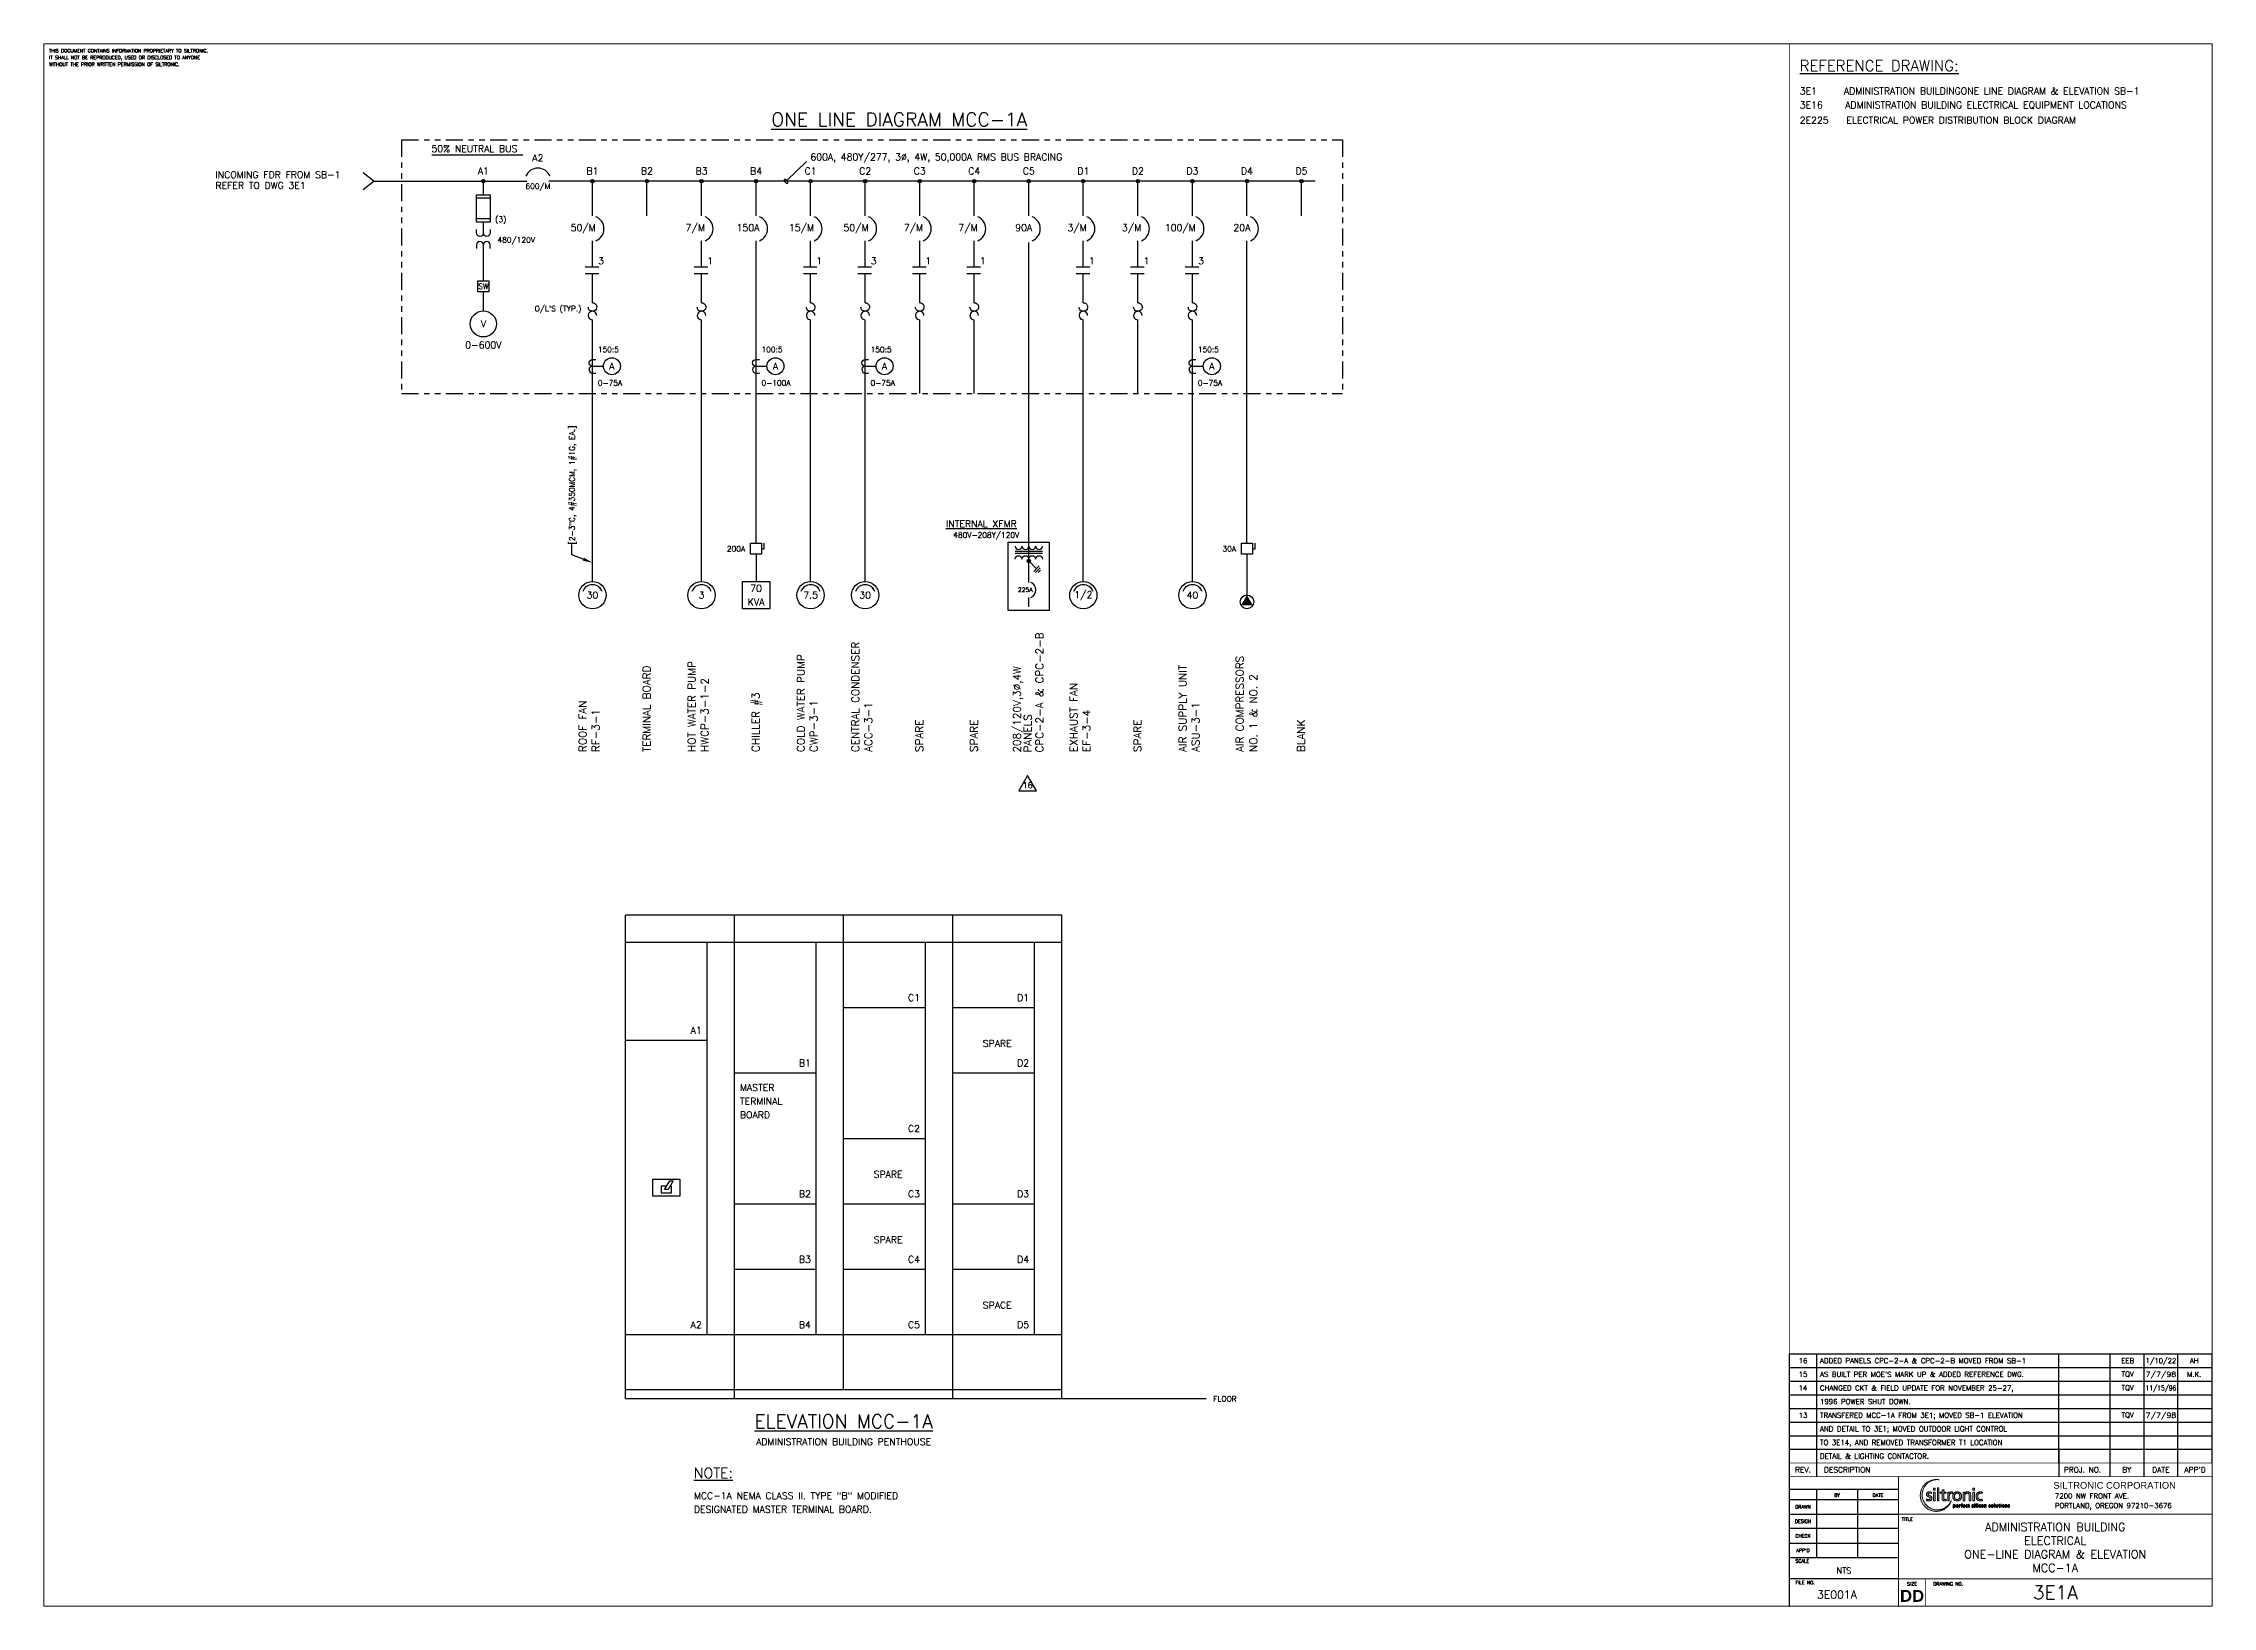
# Model space of a CAD drawing. Extents: x 0 to 39.8, y 0 to 28.7.
import ezdxf
from ezdxf.enums import TextEntityAlignment as Align

# ---------------------------------------------------------------- set-up
doc = ezdxf.new("R2010")
doc.units = 0
doc.header["$LTSCALE"] = 0.25
doc.header["$MEASUREMENT"] = 0
doc.linetypes.add('PHANTOM', pattern=[2.5, 1.25, -0.25, 0.25, -0.25, 0.25, -0.25])
doc.layers.get('0').update_dxf_attribs({"linetype": 'CONTINUOUS'})
for name, color, linetype in [('00300-TEXT', 7, 'CONTINUOUS'), ('ELEQUIP', 2, 'CONTINUOUS'), ('ELRACE', 3, 'CONTINUOUS'), ('PHANTOM', 6, 'PHANTOM'), ('REVISION', 1, 'CONTINUOUS'), ('SYMBOLS', 1, 'CONTINUOUS'), ('TEXT', 7, 'CONTINUOUS'), ('TTL', 7, 'CONTINUOUS'), ('TTL-LINE', 7, 'CONTINUOUS'), ('TTL-TEXT', 7, 'CONTINUOUS')]:
    doc.layers.add(name, color=color, linetype=linetype)
doc.styles.add('B', font='arialbd.ttf')
doc.styles.add('LOGO', font='arial.ttf')
doc.styles.get("Standard").update_dxf_attribs({"font": 'SIMPLEX.SHX'})
doc.styles.add('STDTEXT', font='SIMPLEX')
doc.styles.add('SUBTITLE', font='simplex.shx')
doc.styles.add('TITLE', font='simplex.shx')

msp = doc.modelspace()

# ---------------------------------------------------------------- texts
at = {"layer": 'TEXT', "color": 7}
for s, height, p in [('%%UREFERENCE DRAWING:', 0.2, (32.19, 28.15)), ('MASTER', 0.125, (12.761, 9.447)), ('TERMINAL', 0.125, (12.761, 9.197)), ('BOARD', 0.125, (12.761, 8.947))]:
    msp.add_text(s, height=height, dxfattribs=at).set_placement(p)
at = {"layer": 'TEXT'}
for s, height, p in [('3E1     ADMINISTRATION BUILDINGONE LINE DIAGRAM & ELEVATION SB-1', 0.125, (32.19, 27.724)), ('3E16    ADMINISTRATION BUILDING ELECTRICAL EQUIPMENT LOCATIONS', 0.125, (32.19, 27.466)), ('2E225   ELECTRICAL POWER DISTRIBUTION BLOCK DIAGRAM', 0.125, (32.19, 27.189)), ('50% NEUTRAL BUS', 0.125, (7.105, 26.665)), ('600A, 480Y/277, 3%%C, 4W, 50,000A RMS BUS BRACING', 0.125, (14.052, 26.514)), ('INCOMING FDR FROM SB-1', 0.125, (3.144, 26.188)), ('REFER TO DWG 3E1', 0.125, (3.144, 25.991)), ('480/120V', 0.1, (8.317, 25.006)), ('3', 0.125, (10.159, 24.608)), ('1', 0.125, (12.159, 24.608)), ('1', 0.125, (14.159, 24.608)), ('3', 0.125, (15.159, 24.608)), ('1', 0.125, (16.159, 24.608)), ('1', 0.125, (17.159, 24.608)), ('1', 0.125, (19.159, 24.608)), ('1', 0.125, (20.159, 24.608)), ('3', 0.125, (21.159, 24.608)), ('%%uINTERNAL XFMR', 0.125, (16.538, 19.786)), ('480V-208Y/120V', 0.1, (16.672, 19.593)), ('225A', 0.08, (17.858, 18.601)), ('FLOOR', 0.1, (21.438, 3.751)), ('%%UNOTE:', 0.1875, (11.916, 2.347)), ('MCC-1A NEMA CLASS II. TYPE "B" MODIFIED', 0.125, (11.916, 1.961)), ('DESIGNATED MASTER TERMINAL BOARD.', 0.125, (11.916, 1.711))]:
    msp.add_text(s, height=height, dxfattribs=at).set_placement(p)
at = {"layer": 'TEXT', "color": 7}
for s, p in [('%%UONE LINE DIAGRAM MCC-1A', (15.681, 27.139)), ('%%UELEVATION MCC-1A', (14.661, 3.264))]:
    msp.add_text(s, height=0.25, dxfattribs=at).set_placement(p, align=Align.CENTER)
at = {"layer": 'TEXT'}
for s, p in [('A1', (8.056, 26.258)), ('A2', (9.056, 26.497)), ('B1', (10.056, 26.258)), ('B2', (11.056, 26.258)), ('B3', (12.056, 26.258)), ('B4', (13.056, 26.258)), ('C1', (14.056, 26.258)), ('C2', (15.056, 26.258)), ('C3', (16.056, 26.258)), ('C4', (17.056, 26.258)), ('C5', (18.056, 26.258)), ('D1', (19.056, 26.258)), ('D2', (20.056, 26.258)), ('D3', (21.056, 26.258)), ('D4', (22.056, 26.258)), ('D5', (23.056, 26.258)), ('ADMINISTRATION BUILDING PENTHOUSE', (14.661, 2.951))]:
    msp.add_text(s, height=0.125, dxfattribs=at).set_placement(p, align=Align.CENTER)
for s, height, p in [('600/M', 0.1, (9.056, 26.033)), ('SW', 0.1, (8.056, 24.205)), ('V', 0.125, (8.056, 23.515)), ('0-600V', 0.125, (8.056, 23.128)), ('A', 0.125, (10.412, 22.739)), ('A', 0.125, (13.412, 22.739)), ('A', 0.125, (15.412, 22.739)), ('A', 0.125, (21.412, 22.739)), ('70', 0.125, (13.056, 18.666)), ('30', 0.125, (10.056, 18.541)), ('3', 0.125, (12.056, 18.541)), ('KVA', 0.125, (13.056, 18.416)), ('7.5', 0.125, (14.056, 18.541)), ('30', 0.125, (15.056, 18.541)), ('1/2', 0.125, (19.056, 18.541)), ('40', 0.125, (21.056, 18.541))]:
    msp.add_text(s, height=height, dxfattribs=at).set_placement(p, align=Align.MIDDLE)
for s, height, p in [('(3)', 0.1, (8.478, 25.383)), ('50/M', 0.125, (10.118, 25.218)), ('7/M', 0.125, (12.118, 25.218)), ('150A', 0.125, (13.118, 25.218)), ('15/M', 0.125, (14.118, 25.218)), ('50/M', 0.125, (15.118, 25.218)), ('7/M', 0.125, (16.118, 25.218)), ('7/M', 0.125, (17.118, 25.218)), ('90A', 0.125, (18.118, 25.218)), ('3/M', 0.125, (19.118, 25.218)), ('3/M', 0.125, (20.118, 25.218)), ('100/M', 0.125, (21.118, 25.218)), ('20A', 0.125, (22.118, 25.218)), ("O/L'S (TYP.)", 0.1, (9.854, 23.746)), ('200A', 0.1, (12.856, 19.341)), ('30A', 0.1, (21.856, 19.341)), ('C1', 0.125, (16.061, 11.097)), ('D1', 0.125, (18.061, 11.097)), ('A1', 0.125, (12.061, 10.497)), ('SPARE', 0.125, (17.743, 10.256)), ('B1', 0.125, (14.061, 9.897)), ('D2', 0.125, (18.061, 9.897)), ('C2', 0.125, (16.061, 8.697)), ('SPARE', 0.125, (15.743, 7.856)), ('B2', 0.125, (14.061, 7.497)), ('C3', 0.125, (16.061, 7.497)), ('D3', 0.125, (18.061, 7.497)), ('SPARE', 0.125, (15.743, 6.656)), ('B3', 0.125, (14.061, 6.297)), ('C4', 0.125, (16.061, 6.297)), ('D4', 0.125, (18.061, 6.297)), ('SPACE', 0.125, (17.743, 5.456)), ('A2', 0.125, (12.061, 5.097)), ('B4', 0.125, (14.061, 5.097)), ('C5', 0.125, (16.061, 5.097)), ('D5', 0.125, (18.061, 5.097))]:
    msp.add_text(s, height=height, dxfattribs=at).set_placement(p, align=Align.RIGHT)
at = {"layer": 'TEXT', "style": 'STDTEXT'}
for s, p in [('150:5', (10.156, 22.995)), ('100:5', (13.156, 22.995)), ('150:5', (15.156, 22.995)), ('150:5', (21.156, 22.995)), ('0-75A', (10.156, 22.382)), ('0-100A', (13.156, 22.382)), ('0-75A', (15.156, 22.382)), ('0-75A', (21.156, 22.382))]:
    msp.add_text(s, height=0.1, dxfattribs=at).set_placement(p)
at = {"layer": 'TEXT'}
for s, height, p in [('[2-3"C, 4#350MCM, 1#1G, EA.]', 0.1, (9.731, 19.471)), ('CENTRAL CONDENSER', 0.14, (14.947, 15.664)), ('CPC-2-A & CPC-2-B', 0.14, (18.322, 15.655)), ('TERMINAL BOARD', 0.14, (11.119, 15.664)), ('HOT WATER PUMP', 0.14, (11.947, 15.664)), ('COLD WATER PUMP', 0.14, (13.947, 15.664)), ('208/120V,3%%C,4W', 0.14, (17.908, 15.654)), ('AIR SUPPLY UNIT', 0.14, (20.947, 15.664)), ('AIR COMPRESSORS', 0.14, (21.994, 15.664)), ('HWCP-3-1-2', 0.14, (12.184, 15.664)), ('CHILLER #3', 0.14, (13.119, 15.664)), ('EXHAUST FAN', 0.14, (18.947, 15.664)), ('NO. 1 & NO. 2', 0.14, (22.244, 15.664)), ('ROOF FAN', 0.14, (9.947, 15.664)), ('RF-3-1', 0.14, (10.184, 15.664)), ('CWP-3-1', 0.14, (14.184, 15.664)), ('ACC-3-1', 0.14, (15.184, 15.664)), ('PANELS', 0.14, (18.108, 15.654)), ('EF-3-4', 0.14, (19.184, 15.664)), ('ASU-3-1', 0.14, (21.184, 15.664)), ('SPARE', 0.14, (16.119, 15.664)), ('SPARE', 0.14, (17.119, 15.664)), ('SPARE', 0.14, (20.119, 15.664)), ('BLANK', 0.14, (23.119, 15.664))]:
    msp.add_text(s, height=height, rotation=90, dxfattribs=at).set_placement(p)

# ---------------------------------------------------------------- blocks, each defined once
blk = doc.blocks.new('E207')
at = {"layer": 'SYMBOLS'}
for radius in [0.0312, 0.0213, 0.0112]:
    blk.add_circle((0, 0), radius, dxfattribs=at)
blk = doc.blocks.new('REVBLK')
at = {"layer": 'TTL', "color": 1}
for p, q in [((0, 0.25), (7.75, 0.25)), ((0.5, 0.25), (0.5, 0)), ((5.875, 0.25), (5.875, 0)), ((6.5, 0.25), (6.5, 0)), ((7.125, 0), (7.125, 0.25))]:
    blk.add_line(p, q, dxfattribs=at)
at = {"layer": 'TTL', "color": 4}
for p, q in [((0, 0), (0, 0.25)), ((7.75, 0), (7.75, 0.25))]:
    blk.add_line(p, q, dxfattribs=at)
at = {"layer": 'TTL', "color": 1}
blk.add_lwpolyline([(4.9375, 0.25), (4.9375, 0)], dxfattribs=at)
at = {"layer": 'TTL', "style": 'STDTEXT'}
blk.add_attdef('REV', text='', height=0.09375, dxfattribs=at).set_placement((0.25, 0.125), align=Align.MIDDLE_CENTER)
for tag, p in [('DESC', (0.5625, 0.125)), ('PROJ.NO', (5, 0.125))]:
    blk.add_attdef(tag, text='', height=0.09375, dxfattribs=at).set_placement(p, align=Align.MIDDLE_LEFT)
for tag, p in [('REVBY', (6.203125, 0.125)), ('REVAPP', (7.421875, 0.125))]:
    blk.add_attdef(tag, text='', height=0.09375, dxfattribs=at).set_placement(p, align=Align.MIDDLE)
at = {"layer": 'TTL', "style": 'STDTEXT', "width": 1.067797}
blk.add_attdef('REVDATE', text='', height=0.09375, dxfattribs=at).set_placement((6.53125, 0.078125), (7.09375, 0.078125), align=Align.FIT)
blk = doc.blocks.new('Ttl-fdd')
h = blk.add_hatch(color=142)
h.paths.add_polyline_path([(2.437, -0.569), (2.438, -0.555), (2.44, -0.541), (2.442, -0.527), (2.445, -0.514), (2.449, -0.501), (2.453, -0.488), (2.458, -0.476), (2.464, -0.463), (2.47, -0.451), (2.477, -0.439), (2.484, -0.428), (2.491, -0.418), (2.5, -0.407), (2.509, -0.397), (2.518, -0.387), (2.527, -0.378), (2.538, -0.369), (2.548, -0.361), (2.559, -0.353), (2.57, -0.346), (2.582, -0.34), (2.594, -0.334), (2.606, -0.328), (2.619, -0.323), (2.632, -0.319), (2.644, -0.315), (2.658, -0.312), (2.672, -0.309), (2.686, -0.308), (2.7, -0.306), (2.714, -0.306), (2.729, -0.307), (2.744, -0.308), (2.731, -0.306), (2.718, -0.304), (2.706, -0.304), (2.693, -0.303), (2.678, -0.304), (2.663, -0.305), (2.648, -0.307), (2.634, -0.309), (2.62, -0.313), (2.606, -0.316), (2.592, -0.321), (2.579, -0.326), (2.566, -0.332), (2.553, -0.339), (2.541, -0.345), (2.529, -0.353), (2.518, -0.361), (2.507, -0.37), (2.496, -0.379), (2.486, -0.389), (2.476, -0.399), (2.467, -0.41), (2.458, -0.42), (2.45, -0.432), (2.443, -0.444), (2.435, -0.456), (2.429, -0.469), (2.423, -0.482), (2.418, -0.495), (2.413, -0.509), (2.409, -0.523), (2.406, -0.537), (2.404, -0.551), (2.402, -0.566), (2.401, -0.58), (2.4, -0.596), (2.401, -0.611), (2.402, -0.626), (2.404, -0.64), (2.406, -0.654), (2.409, -0.669), (2.413, -0.683), (2.418, -0.696), (2.423, -0.71), (2.429, -0.723), (2.435, -0.735), (2.443, -0.747), (2.45, -0.759), (2.458, -0.771), (2.467, -0.782), (2.476, -0.793), (2.486, -0.802), (2.496, -0.812), (2.507, -0.821), (2.518, -0.83), (2.529, -0.838), (2.541, -0.846), (2.553, -0.853), (2.566, -0.859), (2.579, -0.865), (2.592, -0.871), (2.606, -0.875), (2.62, -0.879), (2.634, -0.882), (2.648, -0.885), (2.663, -0.886), (2.678, -0.888), (2.693, -0.888), (2.705, -0.888), (2.716, -0.887), (2.728, -0.886), (2.74, -0.884), (2.751, -0.882), (2.763, -0.88), (2.774, -0.877), (2.785, -0.874), (2.795, -0.87), (2.806, -0.866), (2.816, -0.861), (2.826, -0.856), (2.836, -0.851), (2.846, -0.845), (2.855, -0.839), (2.865, -0.832), (2.873, -0.826), (2.882, -0.819), (2.89, -0.811), (2.898, -0.803), (2.906, -0.796), (2.914, -0.788), (2.921, -0.779), (2.928, -0.77), (2.934, -0.761), (2.94, -0.751), (2.946, -0.742), (2.951, -0.732), (2.956, -0.722), (2.961, -0.712), (2.965, -0.701), (2.969, -0.691), (2.965, -0.7), (2.961, -0.709), (2.956, -0.718), (2.951, -0.726), (2.946, -0.735), (2.94, -0.743), (2.934, -0.751), (2.928, -0.759), (2.922, -0.767), (2.915, -0.774), (2.908, -0.781), (2.9, -0.788), (2.893, -0.795), (2.885, -0.801), (2.877, -0.807), (2.869, -0.813), (2.861, -0.818), (2.852, -0.824), (2.843, -0.828), (2.834, -0.833), (2.825, -0.837), (2.816, -0.841), (2.806, -0.845), (2.796, -0.848), (2.787, -0.851), (2.777, -0.853), (2.766, -0.856), (2.756, -0.857), (2.746, -0.859), (2.735, -0.86), (2.724, -0.86), (2.714, -0.861), (2.7, -0.86), (2.686, -0.859), (2.672, -0.857), (2.658, -0.855), (2.644, -0.852), (2.632, -0.848), (2.619, -0.844), (2.606, -0.839), (2.594, -0.833), (2.582, -0.827), (2.57, -0.82), (2.559, -0.813), (2.548, -0.805), (2.538, -0.797), (2.527, -0.789), (2.518, -0.779), (2.509, -0.77), (2.5, -0.76), (2.491, -0.749), (2.484, -0.738), (2.477, -0.727), (2.47, -0.716), (2.464, -0.704), (2.458, -0.691), (2.453, -0.679), (2.449, -0.666), (2.445, -0.652), (2.442, -0.639), (2.44, -0.626), (2.438, -0.612), (2.437, -0.597), (2.437, -0.583)])
h.paths.add_polyline_path([(2.551, -0.561), (2.555, -0.556), (2.563, -0.554), (2.568, -0.553), (2.573, -0.553), (2.58, -0.554), (2.589, -0.556), (2.598, -0.558), (2.604, -0.561), (2.607, -0.536), (2.598, -0.533), (2.589, -0.531), (2.58, -0.53), (2.57, -0.529), (2.564, -0.529), (2.559, -0.53), (2.554, -0.531), (2.548, -0.532), (2.543, -0.534), (2.539, -0.536), (2.534, -0.539), (2.53, -0.541), (2.527, -0.545), (2.524, -0.548), (2.521, -0.552), (2.518, -0.557), (2.517, -0.562), (2.515, -0.567), (2.514, -0.572), (2.514, -0.578), (2.514, -0.582), (2.515, -0.586), (2.516, -0.59), (2.517, -0.593), (2.519, -0.596), (2.52, -0.599), (2.525, -0.604), (2.53, -0.609), (2.536, -0.613), (2.542, -0.617), (2.549, -0.62), (2.561, -0.626), (2.567, -0.629), (2.572, -0.633), (2.577, -0.636), (2.581, -0.64), (2.582, -0.645), (2.583, -0.647), (2.583, -0.649), (2.583, -0.652), (2.582, -0.655), (2.581, -0.658), (2.579, -0.663), (2.573, -0.667), (2.568, -0.67), (2.563, -0.671), (2.559, -0.672), (2.553, -0.672), (2.547, -0.672), (2.536, -0.669), (2.531, -0.668), (2.526, -0.666), (2.521, -0.664), (2.517, -0.661), (2.515, -0.687), (2.52, -0.69), (2.525, -0.692), (2.531, -0.693), (2.536, -0.695), (2.542, -0.695), (2.548, -0.696), (2.559, -0.696), (2.564, -0.696), (2.569, -0.695), (2.574, -0.695), (2.579, -0.693), (2.584, -0.692), (2.589, -0.689), (2.593, -0.687), (2.597, -0.684), (2.601, -0.681), (2.604, -0.677), (2.607, -0.673), (2.61, -0.668), (2.612, -0.664), (2.613, -0.658), (2.614, -0.652), (2.615, -0.647), (2.614, -0.642), (2.614, -0.638), (2.613, -0.634), (2.612, -0.63), (2.61, -0.627), (2.608, -0.624), (2.606, -0.621), (2.604, -0.618), (2.598, -0.613), (2.593, -0.609), (2.586, -0.606), (2.58, -0.602), (2.567, -0.597), (2.561, -0.594), (2.556, -0.59), (2.552, -0.587), (2.55, -0.585), (2.548, -0.582), (2.546, -0.577), (2.546, -0.572), (2.546, -0.57), (2.546, -0.568), (2.547, -0.565)], flags=17)
h.paths.add_polyline_path([(2.672, -0.533), (2.643, -0.533), (2.643, -0.692), (2.672, -0.692)], flags=17)
h.paths.add_polyline_path([(2.674, -0.497), (2.674, -0.464), (2.641, -0.464), (2.641, -0.497)], flags=17)
h.paths.add_polyline_path([(2.714, -0.692), (2.743, -0.692), (2.743, -0.458), (2.714, -0.458)], flags=17)
h.paths.add_polyline_path([(2.801, -0.557), (2.801, -0.65), (2.801, -0.655), (2.801, -0.661), (2.802, -0.666), (2.804, -0.67), (2.806, -0.675), (2.808, -0.678), (2.811, -0.682), (2.814, -0.685), (2.817, -0.688), (2.821, -0.69), (2.825, -0.692), (2.829, -0.693), (2.834, -0.695), (2.839, -0.696), (2.844, -0.696), (2.85, -0.696), (2.857, -0.696), (2.864, -0.695), (2.869, -0.693), (2.875, -0.692), (2.875, -0.667), (2.871, -0.669), (2.866, -0.671), (2.861, -0.672), (2.855, -0.672), (2.85, -0.672), (2.845, -0.67), (2.841, -0.668), (2.837, -0.665), (2.834, -0.661), (2.832, -0.656), (2.831, -0.65), (2.83, -0.644), (2.83, -0.557), (2.872, -0.557), (2.872, -0.533), (2.83, -0.533), (2.83, -0.487), (2.801, -0.496), (2.801, -0.533), (2.765, -0.533), (2.765, -0.557)], flags=17)
h.paths.add_polyline_path([(2.932, -0.62), (2.933, -0.613), (2.933, -0.606), (2.934, -0.599), (2.935, -0.593), (2.937, -0.587), (2.939, -0.582), (2.941, -0.577), (2.945, -0.57), (2.95, -0.565), (2.954, -0.562), (2.96, -0.558), (2.966, -0.556), (2.971, -0.555), (2.976, -0.555), (2.979, -0.555), (2.984, -0.556), (2.988, -0.556), (2.992, -0.558), (2.992, -0.531), (2.983, -0.53), (2.978, -0.529), (2.972, -0.529), (2.966, -0.53), (2.96, -0.531), (2.954, -0.534), (2.948, -0.537), (2.943, -0.541), (2.939, -0.546), (2.934, -0.552), (2.93, -0.56), (2.93, -0.533), (2.903, -0.533), (2.903, -0.692), (2.932, -0.692)])
h.paths.add_polyline_path([(2.996, -0.595), (2.995, -0.604), (2.995, -0.613), (2.995, -0.621), (2.997, -0.63), (2.998, -0.638), (3.001, -0.645), (3.004, -0.652), (3.008, -0.659), (3.013, -0.665), (3.017, -0.671), (3.023, -0.677), (3.029, -0.682), (3.036, -0.686), (3.043, -0.69), (3.051, -0.692), (3.059, -0.694), (3.067, -0.696), (3.076, -0.696), (3.085, -0.696), (3.093, -0.694), (3.101, -0.692), (3.109, -0.69), (3.116, -0.686), (3.123, -0.682), (3.129, -0.677), (3.135, -0.671), (3.14, -0.665), (3.144, -0.659), (3.148, -0.652), (3.151, -0.645), (3.154, -0.638), (3.156, -0.63), (3.157, -0.621), (3.157, -0.613), (3.157, -0.604), (3.156, -0.595), (3.154, -0.587), (3.151, -0.579), (3.148, -0.572), (3.144, -0.565), (3.14, -0.559), (3.135, -0.553), (3.129, -0.548), (3.123, -0.543), (3.116, -0.539), (3.109, -0.535), (3.101, -0.533), (3.093, -0.531), (3.085, -0.53), (3.076, -0.529), (3.067, -0.53), (3.059, -0.531), (3.05, -0.533), (3.043, -0.535), (3.036, -0.539), (3.029, -0.543), (3.023, -0.548), (3.017, -0.553), (3.012, -0.559), (3.008, -0.565), (3.004, -0.572), (3.001, -0.579), (2.998, -0.587)])
h.paths.add_polyline_path([(3.028, -0.596), (3.029, -0.59), (3.031, -0.585), (3.033, -0.58), (3.036, -0.576), (3.039, -0.571), (3.043, -0.568), (3.046, -0.564), (3.051, -0.561), (3.055, -0.558), (3.06, -0.556), (3.065, -0.554), (3.07, -0.553), (3.076, -0.553), (3.082, -0.553), (3.087, -0.554), (3.093, -0.556), (3.097, -0.558), (3.101, -0.561), (3.105, -0.564), (3.111, -0.569), (3.116, -0.576), (3.118, -0.58), (3.121, -0.585), (3.122, -0.59), (3.124, -0.596), (3.125, -0.601), (3.126, -0.607), (3.126, -0.613), (3.126, -0.618), (3.125, -0.624), (3.124, -0.629), (3.123, -0.634), (3.121, -0.639), (3.119, -0.644), (3.117, -0.649), (3.114, -0.653), (3.11, -0.657), (3.107, -0.661), (3.103, -0.664), (3.098, -0.667), (3.093, -0.669), (3.088, -0.671), (3.083, -0.672), (3.076, -0.672), (3.07, -0.672), (3.064, -0.671), (3.059, -0.669), (3.054, -0.667), (3.049, -0.664), (3.045, -0.661), (3.041, -0.657), (3.038, -0.653), (3.035, -0.649), (3.033, -0.644), (3.031, -0.639), (3.029, -0.634), (3.028, -0.629), (3.027, -0.624), (3.026, -0.618), (3.026, -0.613), (3.026, -0.607), (3.027, -0.601)], flags=16)
h.paths.add_polyline_path([(3.185, -0.692), (3.215, -0.692), (3.215, -0.619), (3.215, -0.612), (3.216, -0.605), (3.216, -0.598), (3.218, -0.592), (3.219, -0.586), (3.221, -0.581), (3.224, -0.576), (3.227, -0.571), (3.23, -0.567), (3.233, -0.564), (3.237, -0.561), (3.242, -0.558), (3.246, -0.556), (3.251, -0.554), (3.257, -0.553), (3.266, -0.553), (3.272, -0.555), (3.278, -0.556), (3.282, -0.56), (3.287, -0.564), (3.29, -0.568), (3.293, -0.574), (3.294, -0.58), (3.295, -0.585), (3.297, -0.597), (3.297, -0.61), (3.297, -0.692), (3.326, -0.692), (3.326, -0.598), (3.326, -0.59), (3.325, -0.582), (3.324, -0.575), (3.323, -0.569), (3.321, -0.563), (3.319, -0.557), (3.316, -0.552), (3.312, -0.548), (3.308, -0.543), (3.304, -0.54), (3.299, -0.537), (3.293, -0.534), (3.287, -0.532), (3.281, -0.53), (3.274, -0.53), (3.267, -0.529), (3.258, -0.53), (3.25, -0.531), (3.243, -0.534), (3.236, -0.537), (3.229, -0.541), (3.223, -0.546), (3.221, -0.549), (3.218, -0.552), (3.216, -0.555), (3.214, -0.56), (3.214, -0.533), (3.185, -0.533)])
h.paths.add_polyline_path([(3.394, -0.533), (3.364, -0.533), (3.364, -0.692), (3.394, -0.692)])
h.paths.add_polyline_path([(3.362, -0.497), (3.396, -0.497), (3.396, -0.464), (3.362, -0.464)])
h.paths.add_polyline_path([(3.458, -0.585), (3.461, -0.58), (3.463, -0.576), (3.467, -0.571), (3.47, -0.568), (3.474, -0.564), (3.478, -0.561), (3.482, -0.558), (3.487, -0.556), (3.493, -0.554), (3.498, -0.553), (3.504, -0.553), (3.512, -0.554), (3.52, -0.555), (3.528, -0.557), (3.536, -0.56), (3.539, -0.536), (3.531, -0.533), (3.522, -0.531), (3.512, -0.53), (3.503, -0.529), (3.494, -0.53), (3.485, -0.531), (3.477, -0.533), (3.47, -0.535), (3.463, -0.539), (3.456, -0.543), (3.45, -0.548), (3.444, -0.553), (3.439, -0.559), (3.435, -0.565), (3.431, -0.572), (3.428, -0.579), (3.425, -0.587), (3.423, -0.595), (3.422, -0.604), (3.422, -0.613), (3.422, -0.621), (3.423, -0.63), (3.425, -0.638), (3.428, -0.645), (3.431, -0.652), (3.435, -0.659), (3.439, -0.665), (3.444, -0.671), (3.45, -0.677), (3.456, -0.682), (3.463, -0.686), (3.47, -0.69), (3.477, -0.692), (3.486, -0.694), (3.494, -0.696), (3.503, -0.696), (3.512, -0.696), (3.521, -0.695), (3.526, -0.694), (3.531, -0.693), (3.535, -0.692), (3.54, -0.69), (3.538, -0.663), (3.534, -0.665), (3.528, -0.668), (3.522, -0.67), (3.514, -0.672), (3.506, -0.672), (3.499, -0.672), (3.493, -0.671), (3.487, -0.669), (3.482, -0.667), (3.477, -0.664), (3.471, -0.659), (3.466, -0.653), (3.463, -0.649), (3.46, -0.644), (3.458, -0.639), (3.456, -0.634), (3.455, -0.629), (3.454, -0.624), (3.453, -0.618), (3.453, -0.613), (3.453, -0.607), (3.454, -0.601), (3.455, -0.596), (3.457, -0.59)])
at = {"color": 142, "lineweight": 0}
for points in [[(2.4, -0.596), (2.4, -0.596), (2.401, -0.58), (2.402, -0.566), (2.404, -0.551), (2.406, -0.537), (2.409, -0.523), (2.413, -0.509), (2.418, -0.495), (2.423, -0.482), (2.429, -0.469), (2.435, -0.456), (2.443, -0.444), (2.45, -0.432), (2.458, -0.42), (2.467, -0.41), (2.476, -0.399), (2.486, -0.389), (2.496, -0.379), (2.507, -0.37), (2.518, -0.361), (2.529, -0.353), (2.541, -0.345), (2.553, -0.339), (2.566, -0.332), (2.579, -0.326), (2.592, -0.321), (2.606, -0.316), (2.62, -0.313), (2.634, -0.309), (2.648, -0.307), (2.663, -0.305), (2.678, -0.304), (2.693, -0.303), (2.693, -0.303), (2.706, -0.304), (2.718, -0.304), (2.731, -0.306), (2.744, -0.308), (2.744, -0.308), (2.729, -0.307), (2.714, -0.306), (2.714, -0.306), (2.7, -0.306), (2.686, -0.308), (2.672, -0.309), (2.658, -0.312), (2.644, -0.315), (2.632, -0.319), (2.619, -0.323), (2.606, -0.328), (2.594, -0.334), (2.582, -0.34), (2.57, -0.346), (2.559, -0.353), (2.548, -0.361), (2.538, -0.369), (2.527, -0.378), (2.518, -0.387), (2.509, -0.397), (2.5, -0.407), (2.491, -0.418), (2.484, -0.428), (2.477, -0.439), (2.47, -0.451), (2.464, -0.463), (2.458, -0.476), (2.453, -0.488), (2.449, -0.501), (2.445, -0.514), (2.442, -0.527), (2.44, -0.541), (2.438, -0.555), (2.437, -0.569), (2.437, -0.583), (2.437, -0.583), (2.437, -0.597), (2.438, -0.612), (2.44, -0.626), (2.442, -0.639), (2.445, -0.652), (2.449, -0.666), (2.453, -0.679), (2.458, -0.691), (2.464, -0.704), (2.47, -0.716), (2.477, -0.727), (2.484, -0.738), (2.491, -0.749), (2.5, -0.76), (2.509, -0.77), (2.518, -0.779), (2.527, -0.789), (2.538, -0.797), (2.548, -0.805), (2.559, -0.813), (2.57, -0.82), (2.582, -0.827), (2.594, -0.833), (2.606, -0.839), (2.619, -0.844), (2.632, -0.848), (2.644, -0.852), (2.658, -0.855), (2.672, -0.857), (2.686, -0.859), (2.7, -0.86), (2.714, -0.861), (2.714, -0.861), (2.724, -0.86), (2.735, -0.86), (2.746, -0.859), (2.756, -0.857), (2.766, -0.856), (2.777, -0.853), (2.787, -0.851), (2.796, -0.848), (2.806, -0.845), (2.816, -0.841), (2.825, -0.837), (2.834, -0.833), (2.843, -0.828), (2.852, -0.824), (2.861, -0.818), (2.869, -0.813), (2.877, -0.807), (2.885, -0.801), (2.893, -0.795), (2.9, -0.788), (2.908, -0.781), (2.915, -0.774), (2.922, -0.767), (2.928, -0.759), (2.934, -0.751), (2.94, -0.743), (2.946, -0.735), (2.951, -0.726), (2.956, -0.718), (2.961, -0.709), (2.965, -0.7), (2.969, -0.691), (2.969, -0.691), (2.965, -0.701), (2.961, -0.712), (2.956, -0.722), (2.951, -0.732), (2.946, -0.742), (2.94, -0.751), (2.934, -0.761), (2.928, -0.77), (2.921, -0.779), (2.914, -0.788), (2.906, -0.796), (2.898, -0.803), (2.89, -0.811), (2.882, -0.819), (2.873, -0.826), (2.865, -0.832), (2.855, -0.839), (2.846, -0.845), (2.836, -0.851), (2.826, -0.856), (2.816, -0.861), (2.806, -0.866), (2.795, -0.87), (2.785, -0.874), (2.774, -0.877), (2.763, -0.88), (2.751, -0.882), (2.74, -0.884), (2.728, -0.886), (2.716, -0.887), (2.705, -0.888), (2.693, -0.888), (2.693, -0.888), (2.678, -0.888), (2.663, -0.886), (2.648, -0.885), (2.634, -0.882), (2.62, -0.879), (2.606, -0.875), (2.592, -0.871), (2.579, -0.865), (2.566, -0.859), (2.553, -0.853), (2.541, -0.846), (2.529, -0.838), (2.518, -0.83), (2.507, -0.821), (2.496, -0.812), (2.486, -0.802), (2.476, -0.793), (2.467, -0.782), (2.458, -0.771), (2.45, -0.759), (2.443, -0.747), (2.435, -0.735), (2.429, -0.723), (2.423, -0.71), (2.418, -0.696), (2.413, -0.683), (2.409, -0.669), (2.406, -0.654), (2.404, -0.64), (2.402, -0.626), (2.401, -0.611), (2.4, -0.596), (2.4, -0.596), (2.4, -0.596)], [(2.515, -0.687), (2.515, -0.687), (2.52, -0.69), (2.525, -0.692), (2.531, -0.693), (2.536, -0.695), (2.542, -0.695), (2.548, -0.696), (2.559, -0.696), (2.559, -0.696), (2.564, -0.696), (2.569, -0.695), (2.574, -0.695), (2.579, -0.693), (2.584, -0.692), (2.589, -0.689), (2.593, -0.687), (2.597, -0.684), (2.601, -0.681), (2.604, -0.677), (2.607, -0.673), (2.61, -0.668), (2.612, -0.664), (2.613, -0.658), (2.614, -0.652), (2.615, -0.647), (2.615, -0.647), (2.614, -0.642), (2.614, -0.638), (2.613, -0.634), (2.612, -0.63), (2.61, -0.627), (2.608, -0.624), (2.606, -0.621), (2.604, -0.618), (2.598, -0.613), (2.593, -0.609), (2.586, -0.606), (2.58, -0.602), (2.567, -0.597), (2.561, -0.594), (2.556, -0.59), (2.552, -0.587), (2.55, -0.585), (2.549, -0.583), (2.547, -0.58), (2.546, -0.578), (2.546, -0.575), (2.546, -0.572), (2.546, -0.572), (2.546, -0.57), (2.546, -0.568), (2.547, -0.566), (2.548, -0.564), (2.551, -0.561), (2.554, -0.558), (2.558, -0.556), (2.563, -0.554), (2.568, -0.553), (2.573, -0.553), (2.573, -0.553), (2.58, -0.554), (2.589, -0.556), (2.598, -0.558), (2.602, -0.56), (2.604, -0.561), (2.607, -0.536), (2.607, -0.536), (2.598, -0.533), (2.589, -0.531), (2.58, -0.53), (2.57, -0.529), (2.57, -0.529), (2.564, -0.529), (2.559, -0.53), (2.554, -0.531), (2.548, -0.532), (2.543, -0.534), (2.539, -0.536), (2.534, -0.539), (2.53, -0.541), (2.527, -0.545), (2.524, -0.548), (2.521, -0.552), (2.518, -0.557), (2.517, -0.562), (2.515, -0.567), (2.514, -0.572), (2.514, -0.578), (2.514, -0.578), (2.514, -0.582), (2.515, -0.586), (2.516, -0.59), (2.517, -0.593), (2.519, -0.596), (2.52, -0.599), (2.525, -0.604), (2.53, -0.609), (2.536, -0.613), (2.542, -0.617), (2.549, -0.62), (2.561, -0.626), (2.567, -0.629), (2.572, -0.633), (2.577, -0.636), (2.58, -0.64), (2.581, -0.642), (2.582, -0.645), (2.583, -0.647), (2.583, -0.649), (2.583, -0.649), (2.583, -0.652), (2.582, -0.655), (2.581, -0.658), (2.58, -0.66), (2.579, -0.662), (2.577, -0.664), (2.573, -0.667), (2.568, -0.67), (2.563, -0.671), (2.559, -0.672), (2.553, -0.672), (2.553, -0.672), (2.55, -0.672), (2.546, -0.672), (2.536, -0.669), (2.531, -0.668), (2.526, -0.666), (2.521, -0.664), (2.517, -0.661), (2.515, -0.687), (2.515, -0.687)], [(2.674, -0.464), (2.641, -0.464), (2.641, -0.497), (2.674, -0.497), (2.674, -0.464), (2.674, -0.464)], [(2.643, -0.692), (2.672, -0.692), (2.672, -0.533), (2.643, -0.533), (2.643, -0.692), (2.643, -0.692)], [(2.714, -0.692), (2.743, -0.692), (2.743, -0.458), (2.714, -0.458), (2.714, -0.692), (2.714, -0.692)], [(2.872, -0.533), (2.83, -0.533), (2.83, -0.487), (2.801, -0.496), (2.801, -0.533), (2.765, -0.533), (2.765, -0.557), (2.801, -0.557), (2.801, -0.65), (2.801, -0.65), (2.801, -0.655), (2.801, -0.661), (2.802, -0.666), (2.804, -0.67), (2.806, -0.675), (2.808, -0.678), (2.811, -0.682), (2.814, -0.685), (2.817, -0.688), (2.821, -0.69), (2.825, -0.692), (2.829, -0.693), (2.834, -0.695), (2.839, -0.696), (2.844, -0.696), (2.85, -0.696), (2.85, -0.696), (2.857, -0.696), (2.864, -0.695), (2.869, -0.693), (2.875, -0.692), (2.875, -0.667), (2.875, -0.667), (2.871, -0.669), (2.866, -0.671), (2.861, -0.672), (2.855, -0.672), (2.855, -0.672), (2.85, -0.672), (2.845, -0.67), (2.841, -0.668), (2.837, -0.665), (2.834, -0.661), (2.832, -0.656), (2.831, -0.65), (2.83, -0.644), (2.83, -0.557), (2.872, -0.557), (2.872, -0.533), (2.872, -0.533)], [(2.903, -0.692), (2.932, -0.692), (2.932, -0.62), (2.932, -0.62), (2.933, -0.613), (2.933, -0.606), (2.934, -0.599), (2.935, -0.593), (2.937, -0.587), (2.939, -0.582), (2.941, -0.577), (2.944, -0.572), (2.947, -0.569), (2.95, -0.565), (2.954, -0.562), (2.958, -0.56), (2.962, -0.558), (2.966, -0.556), (2.971, -0.555), (2.976, -0.555), (2.976, -0.555), (2.979, -0.555), (2.984, -0.556), (2.988, -0.556), (2.992, -0.558), (2.992, -0.531), (2.992, -0.531), (2.983, -0.53), (2.978, -0.529), (2.972, -0.529), (2.972, -0.529), (2.966, -0.53), (2.96, -0.531), (2.954, -0.534), (2.948, -0.537), (2.943, -0.541), (2.939, -0.546), (2.934, -0.552), (2.931, -0.558), (2.93, -0.558), (2.93, -0.533), (2.903, -0.533), (2.903, -0.692), (2.903, -0.692)], [(2.995, -0.613), (2.995, -0.613), (2.995, -0.621), (2.997, -0.63), (2.998, -0.638), (3.001, -0.645), (3.004, -0.652), (3.008, -0.659), (3.013, -0.665), (3.017, -0.671), (3.023, -0.677), (3.029, -0.682), (3.036, -0.686), (3.043, -0.69), (3.051, -0.692), (3.059, -0.694), (3.067, -0.696), (3.076, -0.696), (3.076, -0.696), (3.085, -0.696), (3.093, -0.694), (3.101, -0.692), (3.109, -0.69), (3.116, -0.686), (3.123, -0.682), (3.129, -0.677), (3.135, -0.671), (3.14, -0.665), (3.144, -0.659), (3.148, -0.652), (3.151, -0.645), (3.154, -0.638), (3.156, -0.63), (3.157, -0.621), (3.157, -0.613), (3.157, -0.613), (3.157, -0.604), (3.156, -0.595), (3.154, -0.587), (3.151, -0.579), (3.148, -0.572), (3.144, -0.565), (3.14, -0.559), (3.135, -0.553), (3.129, -0.548), (3.123, -0.543), (3.116, -0.539), (3.109, -0.535), (3.101, -0.533), (3.093, -0.531), (3.085, -0.53), (3.076, -0.529), (3.076, -0.529), (3.067, -0.53), (3.059, -0.531), (3.05, -0.533), (3.043, -0.535), (3.036, -0.539), (3.029, -0.543), (3.023, -0.548), (3.017, -0.553), (3.012, -0.559), (3.008, -0.565), (3.004, -0.572), (3.001, -0.579), (2.998, -0.587), (2.996, -0.595), (2.995, -0.604), (2.995, -0.613), (2.995, -0.613), (2.995, -0.613)], [(3.026, -0.613), (3.026, -0.613), (3.026, -0.607), (3.027, -0.601), (3.028, -0.596), (3.029, -0.59), (3.031, -0.585), (3.033, -0.58), (3.036, -0.576), (3.039, -0.571), (3.043, -0.568), (3.046, -0.564), (3.051, -0.561), (3.055, -0.558), (3.06, -0.556), (3.065, -0.554), (3.07, -0.553), (3.076, -0.553), (3.076, -0.553), (3.082, -0.553), (3.087, -0.554), (3.093, -0.556), (3.097, -0.558), (3.101, -0.561), (3.105, -0.564), (3.109, -0.568), (3.113, -0.571), (3.116, -0.576), (3.118, -0.58), (3.121, -0.585), (3.122, -0.59), (3.124, -0.596), (3.125, -0.601), (3.126, -0.607), (3.126, -0.613), (3.126, -0.613), (3.126, -0.618), (3.125, -0.624), (3.124, -0.629), (3.123, -0.634), (3.121, -0.639), (3.119, -0.644), (3.117, -0.649), (3.114, -0.653), (3.11, -0.657), (3.107, -0.661), (3.103, -0.664), (3.098, -0.667), (3.093, -0.669), (3.088, -0.671), (3.083, -0.672), (3.076, -0.672), (3.076, -0.672), (3.07, -0.672), (3.064, -0.671), (3.059, -0.669), (3.054, -0.667), (3.049, -0.664), (3.045, -0.661), (3.041, -0.657), (3.038, -0.653), (3.035, -0.649), (3.033, -0.644), (3.031, -0.639), (3.029, -0.634), (3.028, -0.629), (3.027, -0.624), (3.026, -0.618), (3.026, -0.613), (3.026, -0.613), (3.026, -0.613)], [(3.185, -0.692), (3.215, -0.692), (3.215, -0.619), (3.215, -0.619), (3.215, -0.612), (3.216, -0.605), (3.216, -0.598), (3.218, -0.592), (3.219, -0.586), (3.221, -0.581), (3.224, -0.576), (3.227, -0.571), (3.23, -0.567), (3.233, -0.564), (3.237, -0.561), (3.242, -0.558), (3.246, -0.556), (3.251, -0.554), (3.257, -0.553), (3.263, -0.553), (3.263, -0.553), (3.268, -0.554), (3.272, -0.555), (3.276, -0.556), (3.279, -0.557), (3.282, -0.56), (3.285, -0.562), (3.288, -0.565), (3.29, -0.568), (3.292, -0.572), (3.293, -0.576), (3.294, -0.58), (3.295, -0.585), (3.297, -0.597), (3.297, -0.61), (3.297, -0.692), (3.326, -0.692), (3.326, -0.598), (3.326, -0.598), (3.326, -0.59), (3.325, -0.582), (3.324, -0.575), (3.323, -0.569), (3.321, -0.563), (3.319, -0.557), (3.316, -0.552), (3.312, -0.548), (3.308, -0.543), (3.304, -0.54), (3.299, -0.537), (3.293, -0.534), (3.287, -0.532), (3.281, -0.53), (3.274, -0.53), (3.267, -0.529), (3.267, -0.529), (3.258, -0.53), (3.25, -0.531), (3.243, -0.534), (3.236, -0.537), (3.229, -0.541), (3.223, -0.546), (3.221, -0.549), (3.218, -0.552), (3.216, -0.555), (3.215, -0.558), (3.214, -0.558), (3.214, -0.533), (3.185, -0.533), (3.185, -0.692), (3.185, -0.692)], [(3.396, -0.464), (3.362, -0.464), (3.362, -0.497), (3.396, -0.497), (3.396, -0.464), (3.396, -0.464)], [(3.364, -0.692), (3.394, -0.692), (3.394, -0.533), (3.364, -0.533), (3.364, -0.692), (3.364, -0.692)], [(3.539, -0.536), (3.539, -0.536), (3.531, -0.533), (3.522, -0.531), (3.512, -0.53), (3.503, -0.529), (3.503, -0.529), (3.494, -0.53), (3.485, -0.531), (3.477, -0.533), (3.47, -0.535), (3.463, -0.539), (3.456, -0.543), (3.45, -0.548), (3.444, -0.553), (3.439, -0.559), (3.435, -0.565), (3.431, -0.572), (3.428, -0.579), (3.425, -0.587), (3.423, -0.595), (3.422, -0.604), (3.422, -0.613), (3.422, -0.613), (3.422, -0.621), (3.423, -0.63), (3.425, -0.638), (3.428, -0.645), (3.431, -0.652), (3.435, -0.659), (3.439, -0.665), (3.444, -0.671), (3.45, -0.677), (3.456, -0.682), (3.463, -0.686), (3.47, -0.69), (3.477, -0.692), (3.486, -0.694), (3.494, -0.696), (3.503, -0.696), (3.503, -0.696), (3.512, -0.696), (3.521, -0.695), (3.526, -0.694), (3.531, -0.693), (3.535, -0.692), (3.54, -0.69), (3.538, -0.663), (3.538, -0.663), (3.534, -0.665), (3.53, -0.667), (3.526, -0.669), (3.522, -0.67), (3.514, -0.672), (3.506, -0.672), (3.506, -0.672), (3.499, -0.672), (3.493, -0.671), (3.487, -0.669), (3.482, -0.667), (3.477, -0.664), (3.473, -0.661), (3.469, -0.657), (3.466, -0.653), (3.463, -0.649), (3.46, -0.644), (3.458, -0.639), (3.456, -0.634), (3.455, -0.629), (3.454, -0.624), (3.453, -0.618), (3.453, -0.613), (3.453, -0.613), (3.453, -0.607), (3.454, -0.601), (3.455, -0.596), (3.457, -0.59), (3.458, -0.585), (3.461, -0.58), (3.463, -0.576), (3.467, -0.571), (3.47, -0.568), (3.474, -0.564), (3.478, -0.561), (3.482, -0.558), (3.487, -0.556), (3.493, -0.554), (3.498, -0.553), (3.504, -0.553), (3.504, -0.553), (3.512, -0.554), (3.52, -0.555), (3.528, -0.557), (3.536, -0.56), (3.539, -0.536), (3.539, -0.536)]]:
    blk.add_lwpolyline(points, dxfattribs=at)
at = {"color": 142}
for points in [[(3.006, -0.826), (3.017, -0.826), (3.017, -0.805), (3.017, -0.805), (3.017, -0.805), (3.019, -0.808), (3.022, -0.809), (3.025, -0.81), (3.028, -0.81), (3.028, -0.81), (3.032, -0.81), (3.036, -0.809), (3.039, -0.807), (3.041, -0.804), (3.043, -0.801), (3.044, -0.798), (3.045, -0.794), (3.045, -0.79), (3.045, -0.79), (3.045, -0.786), (3.044, -0.782), (3.043, -0.779), (3.041, -0.776), (3.039, -0.773), (3.036, -0.771), (3.032, -0.77), (3.028, -0.769), (3.028, -0.769), (3.024, -0.77), (3.021, -0.771), (3.018, -0.773), (3.016, -0.776), (3.016, -0.776), (3.016, -0.77), (3.006, -0.77), (3.006, -0.826), (3.006, -0.826)], [(3.025, -0.777), (3.025, -0.777), (3.028, -0.778), (3.03, -0.779), (3.031, -0.78), (3.032, -0.782), (3.033, -0.784), (3.034, -0.786), (3.034, -0.79), (3.034, -0.79), (3.034, -0.794), (3.033, -0.797), (3.032, -0.799), (3.031, -0.8), (3.03, -0.801), (3.028, -0.802), (3.025, -0.802), (3.025, -0.802), (3.023, -0.802), (3.021, -0.801), (3.019, -0.8), (3.018, -0.799), (3.017, -0.797), (3.017, -0.794), (3.017, -0.79), (3.017, -0.79), (3.017, -0.786), (3.017, -0.784), (3.018, -0.782), (3.02, -0.78), (3.021, -0.779), (3.023, -0.778), (3.025, -0.777), (3.025, -0.777), (3.025, -0.777)], [(3.093, -0.799), (3.093, -0.799), (3.09, -0.8), (3.086, -0.802), (3.083, -0.803), (3.079, -0.803), (3.079, -0.803), (3.077, -0.803), (3.075, -0.802), (3.073, -0.801), (3.072, -0.8), (3.07, -0.799), (3.069, -0.798), (3.068, -0.796), (3.068, -0.793), (3.095, -0.793), (3.095, -0.793), (3.095, -0.788), (3.094, -0.784), (3.093, -0.78), (3.092, -0.776), (3.089, -0.773), (3.086, -0.771), (3.082, -0.77), (3.077, -0.769), (3.077, -0.769), (3.072, -0.77), (3.069, -0.771), (3.065, -0.773), (3.063, -0.776), (3.061, -0.779), (3.059, -0.782), (3.058, -0.786), (3.058, -0.79), (3.058, -0.79), (3.059, -0.795), (3.06, -0.799), (3.061, -0.802), (3.064, -0.805), (3.067, -0.807), (3.07, -0.809), (3.074, -0.81), (3.079, -0.81), (3.079, -0.81), (3.083, -0.81), (3.086, -0.81), (3.09, -0.809), (3.093, -0.807), (3.093, -0.799), (3.093, -0.799)], [(3.068, -0.786), (3.068, -0.786), (3.069, -0.783), (3.07, -0.781), (3.071, -0.78), (3.072, -0.778), (3.073, -0.778), (3.075, -0.777), (3.077, -0.777), (3.077, -0.777), (3.079, -0.777), (3.081, -0.778), (3.082, -0.779), (3.083, -0.78), (3.084, -0.781), (3.085, -0.783), (3.086, -0.786), (3.068, -0.786), (3.068, -0.786)], [(3.111, -0.81), (3.122, -0.81), (3.122, -0.795), (3.122, -0.795), (3.122, -0.79), (3.122, -0.788), (3.123, -0.785), (3.124, -0.783), (3.125, -0.781), (3.127, -0.78), (3.13, -0.779), (3.13, -0.779), (3.133, -0.779), (3.135, -0.78), (3.135, -0.77), (3.135, -0.77), (3.133, -0.769), (3.131, -0.769), (3.131, -0.769), (3.129, -0.77), (3.127, -0.77), (3.125, -0.772), (3.124, -0.773), (3.122, -0.776), (3.121, -0.779), (3.12, -0.779), (3.12, -0.77), (3.111, -0.77), (3.111, -0.81), (3.111, -0.81)], [(3.156, -0.81), (3.166, -0.81), (3.166, -0.778), (3.175, -0.778), (3.175, -0.77), (3.166, -0.77), (3.166, -0.765), (3.166, -0.765), (3.166, -0.763), (3.167, -0.761), (3.168, -0.76), (3.169, -0.759), (3.17, -0.759), (3.17, -0.759), (3.173, -0.76), (3.175, -0.761), (3.175, -0.752), (3.175, -0.752), (3.172, -0.751), (3.168, -0.751), (3.168, -0.751), (3.165, -0.751), (3.163, -0.752), (3.161, -0.753), (3.159, -0.755), (3.158, -0.757), (3.156, -0.759), (3.156, -0.762), (3.156, -0.765), (3.156, -0.77), (3.148, -0.77), (3.148, -0.778), (3.156, -0.778), (3.156, -0.81), (3.156, -0.81)], [(3.22, -0.799), (3.22, -0.799), (3.217, -0.8), (3.214, -0.802), (3.211, -0.803), (3.207, -0.803), (3.207, -0.803), (3.205, -0.803), (3.203, -0.802), (3.201, -0.801), (3.199, -0.8), (3.198, -0.799), (3.197, -0.798), (3.196, -0.796), (3.196, -0.793), (3.223, -0.793), (3.223, -0.793), (3.223, -0.788), (3.222, -0.784), (3.221, -0.78), (3.219, -0.776), (3.217, -0.773), (3.214, -0.771), (3.209, -0.77), (3.204, -0.769), (3.204, -0.769), (3.2, -0.77), (3.196, -0.771), (3.193, -0.773), (3.191, -0.776), (3.188, -0.779), (3.187, -0.782), (3.186, -0.786), (3.186, -0.79), (3.186, -0.79), (3.186, -0.795), (3.187, -0.799), (3.189, -0.802), (3.191, -0.805), (3.194, -0.807), (3.198, -0.809), (3.202, -0.81), (3.207, -0.81), (3.207, -0.81), (3.211, -0.81), (3.214, -0.81), (3.217, -0.809), (3.22, -0.807), (3.22, -0.799), (3.22, -0.799)], [(3.196, -0.786), (3.196, -0.786), (3.197, -0.783), (3.197, -0.781), (3.198, -0.78), (3.2, -0.778), (3.201, -0.778), (3.203, -0.777), (3.205, -0.777), (3.205, -0.777), (3.207, -0.777), (3.209, -0.778), (3.21, -0.779), (3.211, -0.78), (3.212, -0.781), (3.213, -0.783), (3.213, -0.786), (3.196, -0.786), (3.196, -0.786)], [(3.264, -0.771), (3.264, -0.771), (3.259, -0.77), (3.254, -0.769), (3.254, -0.769), (3.249, -0.77), (3.246, -0.771), (3.243, -0.773), (3.24, -0.775), (3.238, -0.778), (3.236, -0.782), (3.235, -0.786), (3.235, -0.79), (3.235, -0.79), (3.235, -0.794), (3.236, -0.798), (3.238, -0.801), (3.24, -0.804), (3.243, -0.807), (3.246, -0.809), (3.25, -0.81), (3.254, -0.81), (3.254, -0.81), (3.26, -0.81), (3.265, -0.809), (3.264, -0.801), (3.264, -0.801), (3.261, -0.802), (3.258, -0.802), (3.256, -0.802), (3.256, -0.802), (3.254, -0.802), (3.251, -0.801), (3.25, -0.8), (3.248, -0.799), (3.247, -0.797), (3.246, -0.795), (3.246, -0.793), (3.246, -0.79), (3.246, -0.79), (3.246, -0.787), (3.246, -0.785), (3.247, -0.783), (3.248, -0.781), (3.25, -0.779), (3.252, -0.778), (3.254, -0.778), (3.256, -0.777), (3.256, -0.777), (3.26, -0.778), (3.263, -0.779), (3.264, -0.771), (3.264, -0.771)], [(3.284, -0.798), (3.284, -0.798), (3.284, -0.8), (3.285, -0.803), (3.286, -0.805), (3.287, -0.807), (3.289, -0.808), (3.291, -0.81), (3.294, -0.81), (3.297, -0.81), (3.297, -0.81), (3.301, -0.81), (3.304, -0.81), (3.304, -0.801), (3.304, -0.801), (3.302, -0.802), (3.299, -0.802), (3.299, -0.802), (3.298, -0.802), (3.297, -0.802), (3.295, -0.8), (3.295, -0.799), (3.294, -0.796), (3.294, -0.778), (3.304, -0.778), (3.304, -0.77), (3.294, -0.77), (3.294, -0.759), (3.284, -0.762), (3.284, -0.77), (3.277, -0.77), (3.277, -0.778), (3.284, -0.778), (3.284, -0.798), (3.284, -0.798)], [(3.373, -0.771), (3.373, -0.771), (3.368, -0.77), (3.362, -0.769), (3.362, -0.769), (3.359, -0.77), (3.356, -0.77), (3.353, -0.771), (3.351, -0.772), (3.349, -0.774), (3.348, -0.776), (3.347, -0.779), (3.346, -0.782), (3.346, -0.782), (3.347, -0.784), (3.347, -0.786), (3.348, -0.788), (3.349, -0.789), (3.352, -0.791), (3.355, -0.793), (3.359, -0.794), (3.362, -0.795), (3.363, -0.795), (3.364, -0.796), (3.364, -0.797), (3.364, -0.799), (3.364, -0.799), (3.364, -0.799), (3.364, -0.8), (3.362, -0.802), (3.36, -0.803), (3.358, -0.803), (3.358, -0.803), (3.355, -0.803), (3.352, -0.802), (3.347, -0.8), (3.347, -0.809), (3.347, -0.809), (3.353, -0.81), (3.358, -0.81), (3.358, -0.81), (3.362, -0.81), (3.365, -0.81), (3.367, -0.809), (3.37, -0.807), (3.372, -0.806), (3.374, -0.803), (3.375, -0.801), (3.375, -0.798), (3.375, -0.798), (3.375, -0.795), (3.374, -0.793), (3.373, -0.792), (3.372, -0.79), (3.369, -0.788), (3.366, -0.787), (3.36, -0.785), (3.358, -0.783), (3.357, -0.782), (3.357, -0.781), (3.357, -0.781), (3.357, -0.78), (3.358, -0.779), (3.359, -0.778), (3.361, -0.777), (3.363, -0.777), (3.363, -0.777), (3.368, -0.777), (3.373, -0.779), (3.373, -0.771), (3.373, -0.771)], [(3.391, -0.763), (3.401, -0.763), (3.401, -0.753), (3.391, -0.753), (3.391, -0.763), (3.391, -0.763)], [(3.391, -0.81), (3.401, -0.81), (3.401, -0.77), (3.391, -0.77), (3.391, -0.81), (3.391, -0.81)], [(3.421, -0.81), (3.431, -0.81), (3.431, -0.752), (3.421, -0.752), (3.421, -0.81), (3.421, -0.81)], [(3.451, -0.763), (3.461, -0.763), (3.461, -0.753), (3.451, -0.753), (3.451, -0.763), (3.451, -0.763)], [(3.451, -0.81), (3.461, -0.81), (3.461, -0.77), (3.451, -0.77), (3.451, -0.81), (3.451, -0.81)], [(3.506, -0.771), (3.506, -0.771), (3.502, -0.77), (3.496, -0.769), (3.496, -0.769), (3.492, -0.77), (3.488, -0.771), (3.485, -0.773), (3.482, -0.775), (3.48, -0.778), (3.478, -0.782), (3.477, -0.786), (3.477, -0.79), (3.477, -0.79), (3.477, -0.794), (3.478, -0.798), (3.48, -0.801), (3.482, -0.804), (3.485, -0.807), (3.488, -0.809), (3.492, -0.81), (3.496, -0.81), (3.496, -0.81), (3.502, -0.81), (3.507, -0.809), (3.506, -0.801), (3.506, -0.801), (3.503, -0.802), (3.501, -0.802), (3.498, -0.802), (3.498, -0.802), (3.496, -0.802), (3.494, -0.801), (3.492, -0.8), (3.49, -0.799), (3.489, -0.797), (3.488, -0.795), (3.488, -0.793), (3.488, -0.79), (3.488, -0.79), (3.488, -0.787), (3.488, -0.785), (3.489, -0.783), (3.49, -0.781), (3.492, -0.779), (3.494, -0.778), (3.496, -0.778), (3.498, -0.777), (3.498, -0.777), (3.502, -0.778), (3.505, -0.779), (3.506, -0.771), (3.506, -0.771)], [(3.518, -0.79), (3.518, -0.79), (3.519, -0.795), (3.52, -0.798), (3.521, -0.801), (3.524, -0.804), (3.527, -0.807), (3.53, -0.809), (3.534, -0.81), (3.539, -0.81), (3.539, -0.81), (3.544, -0.81), (3.548, -0.809), (3.551, -0.807), (3.554, -0.804), (3.556, -0.801), (3.558, -0.798), (3.559, -0.795), (3.559, -0.79), (3.559, -0.79), (3.559, -0.786), (3.558, -0.782), (3.556, -0.778), (3.553, -0.775), (3.55, -0.773), (3.547, -0.771), (3.543, -0.77), (3.539, -0.769), (3.539, -0.769), (3.535, -0.77), (3.531, -0.771), (3.527, -0.773), (3.524, -0.775), (3.522, -0.778), (3.52, -0.782), (3.519, -0.786), (3.518, -0.79), (3.518, -0.79), (3.518, -0.79)], [(3.529, -0.789), (3.529, -0.789), (3.529, -0.787), (3.53, -0.785), (3.53, -0.783), (3.531, -0.781), (3.533, -0.78), (3.535, -0.778), (3.537, -0.778), (3.539, -0.777), (3.539, -0.777), (3.541, -0.778), (3.543, -0.778), (3.545, -0.78), (3.546, -0.781), (3.548, -0.783), (3.548, -0.785), (3.549, -0.787), (3.549, -0.789), (3.549, -0.789), (3.548, -0.794), (3.548, -0.796), (3.547, -0.799), (3.546, -0.8), (3.544, -0.801), (3.542, -0.802), (3.539, -0.802), (3.539, -0.802), (3.536, -0.802), (3.534, -0.801), (3.532, -0.8), (3.531, -0.799), (3.53, -0.796), (3.529, -0.794), (3.529, -0.789), (3.529, -0.789), (3.529, -0.789)], [(3.574, -0.81), (3.585, -0.81), (3.585, -0.791), (3.585, -0.791), (3.585, -0.786), (3.586, -0.784), (3.586, -0.782), (3.588, -0.78), (3.589, -0.779), (3.591, -0.778), (3.594, -0.777), (3.594, -0.777), (3.596, -0.778), (3.598, -0.778), (3.599, -0.78), (3.6, -0.781), (3.6, -0.785), (3.601, -0.789), (3.601, -0.81), (3.611, -0.81), (3.611, -0.785), (3.611, -0.785), (3.611, -0.782), (3.61, -0.779), (3.609, -0.776), (3.608, -0.774), (3.606, -0.772), (3.603, -0.771), (3.601, -0.77), (3.597, -0.769), (3.597, -0.769), (3.594, -0.77), (3.59, -0.771), (3.587, -0.773), (3.584, -0.776), (3.584, -0.776), (3.584, -0.77), (3.574, -0.77), (3.574, -0.81), (3.574, -0.81)], [(3.684, -0.771), (3.684, -0.771), (3.679, -0.77), (3.673, -0.769), (3.673, -0.769), (3.67, -0.77), (3.667, -0.77), (3.664, -0.771), (3.662, -0.772), (3.66, -0.774), (3.658, -0.776), (3.657, -0.779), (3.657, -0.782), (3.657, -0.782), (3.657, -0.784), (3.658, -0.786), (3.659, -0.788), (3.66, -0.789), (3.663, -0.791), (3.666, -0.793), (3.669, -0.794), (3.672, -0.795), (3.673, -0.795), (3.674, -0.796), (3.675, -0.797), (3.675, -0.799), (3.675, -0.799), (3.675, -0.799), (3.674, -0.8), (3.673, -0.802), (3.67, -0.803), (3.668, -0.803), (3.668, -0.803), (3.666, -0.803), (3.663, -0.802), (3.658, -0.8), (3.658, -0.809), (3.658, -0.809), (3.663, -0.81), (3.669, -0.81), (3.669, -0.81), (3.672, -0.81), (3.675, -0.81), (3.678, -0.809), (3.681, -0.807), (3.683, -0.806), (3.684, -0.803), (3.686, -0.801), (3.686, -0.798), (3.686, -0.798), (3.686, -0.795), (3.685, -0.793), (3.684, -0.792), (3.683, -0.79), (3.68, -0.788), (3.677, -0.787), (3.671, -0.785), (3.669, -0.783), (3.668, -0.782), (3.668, -0.781), (3.668, -0.781), (3.668, -0.78), (3.669, -0.779), (3.67, -0.778), (3.672, -0.777), (3.674, -0.777), (3.674, -0.777), (3.679, -0.777), (3.683, -0.779), (3.684, -0.771), (3.684, -0.771)], [(3.698, -0.79), (3.698, -0.79), (3.699, -0.795), (3.7, -0.798), (3.702, -0.801), (3.703, -0.804), (3.706, -0.807), (3.71, -0.809), (3.714, -0.81), (3.719, -0.81), (3.719, -0.81), (3.723, -0.81), (3.728, -0.809), (3.731, -0.807), (3.734, -0.804), (3.736, -0.801), (3.738, -0.798), (3.739, -0.795), (3.74, -0.79), (3.74, -0.79), (3.739, -0.786), (3.738, -0.782), (3.736, -0.778), (3.734, -0.775), (3.73, -0.773), (3.727, -0.771), (3.723, -0.77), (3.719, -0.769), (3.719, -0.769), (3.714, -0.77), (3.711, -0.771), (3.707, -0.773), (3.704, -0.775), (3.702, -0.778), (3.7, -0.782), (3.699, -0.786), (3.698, -0.79), (3.698, -0.79), (3.698, -0.79)], [(3.709, -0.789), (3.709, -0.789), (3.709, -0.787), (3.709, -0.785), (3.71, -0.783), (3.711, -0.781), (3.713, -0.78), (3.714, -0.778), (3.716, -0.778), (3.719, -0.777), (3.719, -0.777), (3.721, -0.778), (3.723, -0.778), (3.725, -0.78), (3.726, -0.781), (3.727, -0.783), (3.728, -0.785), (3.729, -0.787), (3.729, -0.789), (3.729, -0.789), (3.728, -0.794), (3.728, -0.796), (3.727, -0.799), (3.725, -0.8), (3.724, -0.801), (3.721, -0.802), (3.719, -0.802), (3.719, -0.802), (3.716, -0.802), (3.714, -0.801), (3.712, -0.8), (3.711, -0.799), (3.71, -0.796), (3.709, -0.794), (3.709, -0.789), (3.709, -0.789), (3.709, -0.789)], [(3.754, -0.81), (3.764, -0.81), (3.764, -0.752), (3.754, -0.752), (3.754, -0.81), (3.754, -0.81)], [(3.818, -0.77), (3.808, -0.77), (3.808, -0.79), (3.808, -0.79), (3.808, -0.794), (3.807, -0.796), (3.806, -0.798), (3.805, -0.8), (3.804, -0.801), (3.802, -0.802), (3.799, -0.802), (3.799, -0.802), (3.797, -0.802), (3.795, -0.801), (3.794, -0.8), (3.793, -0.799), (3.792, -0.795), (3.792, -0.791), (3.792, -0.77), (3.782, -0.77), (3.782, -0.795), (3.782, -0.795), (3.782, -0.799), (3.783, -0.801), (3.784, -0.804), (3.785, -0.806), (3.787, -0.808), (3.789, -0.809), (3.792, -0.81), (3.795, -0.81), (3.795, -0.81), (3.799, -0.81), (3.803, -0.809), (3.806, -0.807), (3.808, -0.804), (3.809, -0.804), (3.809, -0.81), (3.818, -0.81), (3.818, -0.77), (3.818, -0.77)], [(3.84, -0.798), (3.84, -0.798), (3.841, -0.8), (3.841, -0.803), (3.842, -0.805), (3.844, -0.807), (3.845, -0.808), (3.847, -0.81), (3.85, -0.81), (3.853, -0.81), (3.853, -0.81), (3.857, -0.81), (3.86, -0.81), (3.86, -0.801), (3.86, -0.801), (3.858, -0.802), (3.855, -0.802), (3.855, -0.802), (3.854, -0.802), (3.853, -0.802), (3.852, -0.8), (3.851, -0.799), (3.851, -0.796), (3.851, -0.778), (3.859, -0.778), (3.859, -0.77), (3.851, -0.77), (3.851, -0.759), (3.84, -0.762), (3.84, -0.77), (3.833, -0.77), (3.833, -0.778), (3.84, -0.778), (3.84, -0.798), (3.84, -0.798)], [(3.875, -0.763), (3.886, -0.763), (3.886, -0.753), (3.875, -0.753), (3.875, -0.763), (3.875, -0.763)], [(3.875, -0.81), (3.886, -0.81), (3.886, -0.77), (3.875, -0.77), (3.875, -0.81), (3.875, -0.81)], [(3.903, -0.79), (3.903, -0.79), (3.903, -0.795), (3.904, -0.798), (3.906, -0.801), (3.908, -0.804), (3.911, -0.807), (3.915, -0.809), (3.919, -0.81), (3.923, -0.81), (3.923, -0.81), (3.928, -0.81), (3.932, -0.809), (3.935, -0.807), (3.938, -0.804), (3.94, -0.801), (3.942, -0.798), (3.943, -0.795), (3.944, -0.79), (3.944, -0.79), (3.943, -0.786), (3.942, -0.782), (3.94, -0.778), (3.938, -0.775), (3.935, -0.773), (3.931, -0.771), (3.928, -0.77), (3.923, -0.769), (3.923, -0.769), (3.919, -0.77), (3.915, -0.771), (3.912, -0.773), (3.909, -0.775), (3.906, -0.778), (3.904, -0.782), (3.903, -0.786), (3.903, -0.79), (3.903, -0.79), (3.903, -0.79)], [(3.913, -0.789), (3.913, -0.789), (3.913, -0.787), (3.914, -0.785), (3.915, -0.783), (3.916, -0.781), (3.917, -0.78), (3.919, -0.778), (3.921, -0.778), (3.923, -0.777), (3.923, -0.777), (3.926, -0.778), (3.928, -0.778), (3.929, -0.78), (3.93, -0.781), (3.931, -0.783), (3.932, -0.785), (3.933, -0.787), (3.933, -0.789), (3.933, -0.789), (3.932, -0.794), (3.932, -0.796), (3.931, -0.799), (3.93, -0.8), (3.928, -0.801), (3.926, -0.802), (3.923, -0.802), (3.923, -0.802), (3.921, -0.802), (3.918, -0.801), (3.917, -0.8), (3.915, -0.799), (3.914, -0.796), (3.914, -0.794), (3.913, -0.789), (3.913, -0.789), (3.913, -0.789)], [(3.959, -0.81), (3.969, -0.81), (3.969, -0.791), (3.969, -0.791), (3.969, -0.786), (3.97, -0.784), (3.971, -0.782), (3.972, -0.78), (3.974, -0.779), (3.976, -0.778), (3.978, -0.777), (3.978, -0.777), (3.98, -0.778), (3.982, -0.778), (3.983, -0.78), (3.984, -0.781), (3.985, -0.785), (3.985, -0.789), (3.985, -0.81), (3.995, -0.81), (3.995, -0.785), (3.995, -0.785), (3.995, -0.782), (3.994, -0.779), (3.993, -0.776), (3.992, -0.774), (3.99, -0.772), (3.988, -0.771), (3.985, -0.77), (3.982, -0.769), (3.982, -0.769), (3.978, -0.77), (3.974, -0.771), (3.971, -0.773), (3.969, -0.776), (3.969, -0.776), (3.969, -0.77), (3.959, -0.77), (3.959, -0.81), (3.959, -0.81)], [(4.037, -0.771), (4.037, -0.771), (4.032, -0.77), (4.025, -0.769), (4.025, -0.769), (4.022, -0.77), (4.02, -0.77), (4.017, -0.771), (4.015, -0.772), (4.013, -0.774), (4.011, -0.776), (4.01, -0.779), (4.01, -0.782), (4.01, -0.782), (4.01, -0.784), (4.011, -0.786), (4.012, -0.788), (4.013, -0.789), (4.016, -0.791), (4.019, -0.793), (4.022, -0.794), (4.025, -0.795), (4.026, -0.795), (4.027, -0.796), (4.028, -0.797), (4.028, -0.799), (4.028, -0.799), (4.028, -0.799), (4.027, -0.8), (4.025, -0.802), (4.023, -0.803), (4.021, -0.803), (4.021, -0.803), (4.018, -0.803), (4.016, -0.802), (4.011, -0.8), (4.01, -0.809), (4.01, -0.809), (4.016, -0.81), (4.022, -0.81), (4.022, -0.81), (4.025, -0.81), (4.028, -0.81), (4.031, -0.809), (4.034, -0.807), (4.036, -0.806), (4.037, -0.803), (4.038, -0.801), (4.039, -0.798), (4.039, -0.798), (4.038, -0.795), (4.038, -0.793), (4.037, -0.792), (4.036, -0.79), (4.033, -0.788), (4.03, -0.787), (4.024, -0.785), (4.021, -0.783), (4.021, -0.782), (4.021, -0.781), (4.021, -0.781), (4.021, -0.78), (4.021, -0.779), (4.023, -0.778), (4.025, -0.777), (4.027, -0.777), (4.027, -0.777), (4.032, -0.777), (4.036, -0.779), (4.037, -0.771), (4.037, -0.771)]]:
    blk.add_lwpolyline(points, dxfattribs=at)
at = {"layer": 'TTL', "color": 1}
for p, q in [((0, 0.25), (7.75, 0.25)), ((0.5, 0.25), (0.5, -0.25)), ((4.938, 0.25), (4.938, -0.25)), ((5.875, 0.25), (5.875, -0.25)), ((6.5, 0.25), (6.5, -0.25)), ((7.125, -0.25), (7.125, 0.25)), ((0, -0.483), (2, -0.483)), ((0, -0.671), (2, -0.671)), ((0.5, -0.483), (0.5, -1.738)), ((1.25, -0.483), (1.25, -1.738)), ((0, -0.938), (2, -0.938)), ((2, -1.204), (0, -1.204)), ((0, -1.471), (2, -1.471)), ((2, -1.738), (0, -1.738)), ((2, -2.125), (0, -2.125))]:
    blk.add_line(p, q, dxfattribs=at)
at = {"layer": 'TTL', "color": 4}
for points, const_width in [([(-32, -2.625), (-32, 26.025), (7.75, 26.025), (7.75, -2.625), (-32, -2.625)], 0.02), ([(7.75, -0.25), (0, -0.25)], 0.015), ([(2, -0.25), (2, -2.625)], 0.015), ([(2, -0.938), (7.75, -0.938)], 0.015), ([(2, -2.125), (7.75, -2.125)], 0.015), ([(2.5, -2.125), (2.5, -2.625)], 0.015)]:
    blk.add_lwpolyline(points, dxfattribs=dict(at, const_width=const_width))
at = {"layer": 'TTL', "color": 3, "const_width": 0.015}
blk.add_lwpolyline([(7.75, 0), (0, 0)], dxfattribs=at)
at = {"layer": 'TTL', "color": 4}
blk.add_lwpolyline([(0, -2.625), (0, 0.25)], dxfattribs=at)
at = {"layer": 'TTL-LINE', "color": 8, "const_width": 0.01, "flags": 128}
blk.add_lwpolyline([(0, 0.25), (0, 26.025)], dxfattribs=at)
at = {"style": 'LOGO'}
blk.add_text('SILTRONIC CORPORATION', height=0.12312, dxfattribs=at).set_placement((4.841, -0.473))
at = {"layer": 'TTL', "color": 7, "style": 'STDTEXT'}
for s, height, p in [('REV.', 0.1, (0.25, -0.125)), ('DESCRIPTION', 0.1, (1.062, -0.125)), ('PROJ. NO.', 0.1, (5.375, -0.125)), ('BY', 0.1, (6.188, -0.125)), ('DATE', 0.1, (6.812, -0.125)), ("APP'D", 0.1, (7.438, -0.125)), ('DRAWN', 0.0625, (0.25, -0.804)), ('DESIGN', 0.0625, (0.25, -1.071)), ('CHECK', 0.0625, (0.25, -1.338)), ("APP'D", 0.0625, (0.25, -1.604))]:
    blk.add_text(s, height=height, dxfattribs=at).set_placement(p, align=Align.MIDDLE)
for s, p in [('BY', (0.875, -0.623)), ('DATE', (1.625, -0.623)), ('SCALE', (0.238, -1.829)), ('FILE NO.', (0.289, -2.225)), ('SIZE', (2.25, -2.25))]:
    blk.add_text(s, height=0.0625, dxfattribs=at).set_placement(p, align=Align.CENTER)
at = {"layer": 'TTL'}
for s, p in [('7200 NW FRONT AVE.', (4.869, -0.653)), ('PORTLAND, OREGON 97210-3676', (4.869, -0.829))]:
    blk.add_text(s, height=0.09375, dxfattribs=at).set_placement(p)
at = {"layer": 'TTL', "color": 7, "style": 'STDTEXT'}
for s, p in [('TITLE', (2.062, -1.062)), ('DRAWING NO.', (2.638, -2.25))]:
    blk.add_text(s, height=0.0625, dxfattribs=at).set_placement(p)
at = {"layer": 'TTL', "style": 'B'}
blk.add_text('DD', height=0.2188, dxfattribs=at).set_placement((2.25, -2.438), align=Align.MIDDLE)
at = {"layer": 'TTL', "color": 7, "style": 'STDTEXT'}
for tag, p in [('DRNBY', (0.527, -0.852)), ('DESBY', (0.527, -1.118)), ('APPDBY', (0.527, -1.652)), ('CHKBY', (0.527, -1.385))]:
    blk.add_attdef(tag, p, '', height=0.0625, dxfattribs=at)
for tag, p in [('DRNDATE', (1.625, -0.804)), ('DESDATE', (1.625, -1.085)), ('APPDDATE', (1.625, -1.589)), ('CKDATE', (1.625, -1.335))]:
    blk.add_attdef(tag, text='', height=0.093, dxfattribs=at).set_placement(p, align=Align.MIDDLE_CENTER)
at = {"layer": 'TTL', "color": 7}
for tag, height, style, p in [('LINE_ONE', 0.15, 'SUBTITLE', (4.875, -1.25)), ('LINE_TWO', 0.15, 'SUBTITLE', (4.875, -1.5)), ('SCALE', 0.109, 'STDTEXT', (1, -2.029)), ('LINE_THREE', 0.15, 'SUBTITLE', (4.875, -1.75)), ('LINE_FOUR', 0.15, 'SUBTITLE', (4.875, -2)), ('DWG_FILE_NO.', 0.146, 'STDTEXT', (0.872, -2.488))]:
    blk.add_attdef(tag, text='', height=height, dxfattribs=dict(at, style=style)).set_placement(p, align=Align.CENTER)
at = {"layer": 'TTL', "color": 4, "style": 'TITLE'}
blk.add_attdef('DWG_NO.', text='', height=0.25, dxfattribs=at).set_placement((4.875, -2.5), align=Align.CENTER)
at = {"layer": 'TTL-TEXT', "color": 7}
for s, p in [('THIS DOCUMENT CONTAINS INFORMATION PROPRIETARY TO SILTRONIC.', (-31.906, 25.869)), ('WITHOUT THE PRIOR WRITTEN PERMISSION OF SILTRONIC.', (-31.906, 25.619)), ('IT SHALL NOT BE REPRODUCED, USED OR DISCLOSED TO ANYONE', (-31.906, 25.744))]:
    blk.add_text(s, height=0.0625, dxfattribs=at).set_placement(p)
blk = doc.blocks.new('ZA_REV')
blk.add_lwpolyline([(1.48, -0.86), (0, 1.71), (-1.48, -0.86)], close=True)
at = {"layer": '00300-TEXT', "style": 'STDTEXT'}
blk.add_attdef('REVISION', text='', height=0.857, dxfattribs=at).set_placement((0, 0.05), align=Align.MIDDLE)

# ---------------------------------------------------------------- linework, layer by layer
at = {"layer": 'ELEQUIP'}
for p, q in [((18.306, 19.338), (17.806, 19.338)), ((18.306, 19.303), (17.806, 19.303)), ((18.197, 19.025), (18.056, 19.167)), ((18.248, 19.076), (18.147, 18.975)), ((18.264, 19.043), (18.179, 18.958)), ((18.268, 18.998), (18.225, 18.955)), ((18.661, 12.672), (10.661, 12.672)), ((10.661, 3.806), (10.661, 12.672)), ((12.661, 3.806), (12.661, 12.672)), ((14.661, 3.972), (14.661, 12.672)), ((16.661, 3.806), (16.661, 12.672)), ((18.661, 3.806), (18.661, 12.672)), ((18.661, 12.172), (10.661, 12.172)), ((12.161, 4.972), (12.161, 12.172)), ((14.161, 4.972), (14.161, 12.172)), ((16.161, 4.972), (16.161, 12.172)), ((18.161, 4.972), (18.161, 12.172)), ((16.161, 10.972), (14.661, 10.972)), ((18.161, 10.972), (16.661, 10.972)), ((12.161, 10.372), (10.661, 10.372)), ((14.161, 9.772), (12.661, 9.772)), ((18.161, 9.772), (16.661, 9.772)), ((16.161, 8.572), (14.661, 8.572)), ((14.161, 7.372), (12.661, 7.372)), ((16.161, 7.372), (14.661, 7.372)), ((18.161, 7.372), (16.661, 7.372)), ((14.161, 6.172), (12.661, 6.172)), ((16.161, 6.172), (14.661, 6.172)), ((18.161, 6.172), (16.661, 6.172)), ((18.661, 4.972), (10.661, 4.972)), ((10.661, 3.972), (18.661, 3.972)), ((10.661, 3.806), (21.309, 3.806))]:
    msp.add_line(p, q, dxfattribs=at)
for points in [[(18.431, 19.511), (18.431, 18.261), (17.681, 18.261), (17.681, 19.511)], [(12.806, 18.791), (13.306, 18.791), (13.306, 18.291), (12.806, 18.291)], [(11.161, 7.516), (11.161, 7.829), (11.661, 7.829), (11.661, 7.516)], [(11.442, 7.641), (11.38, 7.641), (11.473, 7.797), (11.536, 7.797)]]:
    msp.add_lwpolyline(points, close=True, dxfattribs=at)
for points in [[(17.806, 19.439, 1), (17.931, 19.439, 1), (18.056, 19.439, 1), (18.181, 19.439, 1), (18.306, 19.439)], [(17.806, 19.202, -1), (17.931, 19.202, -1), (18.056, 19.202, -1), (18.181, 19.202, -1), (18.306, 19.202)]]:
    msp.add_lwpolyline(points, format="xyb", dxfattribs=at)
msp.add_lwpolyline([(11.417, 7.704), (11.317, 7.704), (11.317, 7.579), (11.505, 7.579), (11.505, 7.704), (11.48, 7.704)], dxfattribs=at)
for centre, radius in [((10.056, 18.541), 0.25), ((12.056, 18.541), 0.25), ((14.056, 18.541), 0.25), ((15.056, 18.541), 0.25), ((19.056, 18.541), 0.25), ((21.056, 18.541), 0.25), ((22.056, 18.416), 0.125)]:
    msp.add_circle(centre, radius, dxfattribs=at)
for centre in [(10.056, 18.541), (12.056, 18.541), (14.056, 18.541), (15.056, 18.541), (19.056, 18.541), (21.056, 18.541)]:
    msp.add_arc(centre, 0.19, 20.2895, 159.7105, dxfattribs=at)
for points in [[(10.203, 18.692), (10.177, 18.677), (10.235, 18.606)], [(12.203, 18.692), (12.177, 18.677), (12.235, 18.606)], [(14.203, 18.692), (14.177, 18.677), (14.235, 18.606)], [(15.203, 18.692), (15.177, 18.677), (15.235, 18.606)], [(19.203, 18.692), (19.177, 18.677), (19.235, 18.606)], [(21.203, 18.692), (21.177, 18.677), (21.235, 18.606)], [(22.056, 18.541), (21.948, 18.354), (22.164, 18.354)]]:
    msp.add_solid(points, dxfattribs=at)
at = {"layer": 'ELRACE'}
for p, q in [((6.056, 26.133), (8.856, 26.133)), ((8.056, 25.883), (8.056, 26.133)), ((23.306, 26.133), (9.256, 26.133)), ((10.056, 25.495), (10.056, 26.133)), ((11.056, 25.495), (11.056, 26.133)), ((12.056, 25.495), (12.056, 26.133)), ((13.056, 25.495), (13.056, 26.133)), ((14.056, 25.495), (14.056, 26.133)), ((15.056, 25.495), (15.056, 26.133)), ((16.056, 25.495), (16.056, 26.133)), ((17.056, 25.495), (17.056, 26.133)), ((18.056, 25.495), (18.056, 26.133)), ((19.056, 25.495), (19.056, 26.133)), ((20.056, 25.495), (20.056, 26.133)), ((21.056, 25.495), (21.056, 26.133)), ((22.056, 25.495), (22.056, 26.133)), ((23.056, 25.495), (23.056, 26.133)), ((8.179, 25.823), (7.929, 25.823)), ((8.179, 25.443), (7.929, 25.443)), ((8.056, 25.183), (8.056, 25.383)), ((8.056, 24.305), (8.056, 24.963)), ((10.056, 24.556), (10.056, 25.039)), ((12.056, 24.556), (12.056, 25.039)), ((13.056, 19.491), (13.056, 25.039)), ((14.056, 24.556), (14.056, 25.039)), ((15.056, 24.556), (15.056, 25.039)), ((16.056, 24.556), (16.056, 25.039)), ((17.056, 24.556), (17.056, 25.039)), ((18.056, 22.24), (18.056, 25.01)), ((19.056, 24.556), (19.056, 25.039)), ((20.056, 24.556), (20.056, 25.039)), ((21.056, 24.556), (21.056, 25.039)), ((22.056, 19.491), (22.056, 25.039)), ((10.173, 24.556), (9.923, 24.556)), ((10.173, 24.431), (9.923, 24.431)), ((10.056, 23.903), (10.056, 24.431)), ((12.173, 24.556), (11.923, 24.556)), ((12.173, 24.431), (11.923, 24.431)), ((12.056, 23.903), (12.056, 24.431)), ((14.173, 24.556), (13.923, 24.556)), ((14.173, 24.431), (13.923, 24.431)), ((14.056, 23.903), (14.056, 24.431)), ((15.173, 24.556), (14.923, 24.556)), ((15.173, 24.431), (14.923, 24.431)), ((15.056, 23.903), (15.056, 24.431)), ((16.173, 24.556), (15.923, 24.556)), ((16.173, 24.431), (15.923, 24.431)), ((16.056, 23.903), (16.056, 24.431)), ((17.173, 24.556), (16.923, 24.556)), ((17.173, 24.431), (16.923, 24.431)), ((17.056, 23.903), (17.056, 24.431)), ((19.173, 24.556), (18.923, 24.556)), ((19.173, 24.431), (18.923, 24.431)), ((19.056, 23.903), (19.056, 24.431)), ((20.173, 24.556), (19.923, 24.556)), ((20.173, 24.431), (19.923, 24.431)), ((20.056, 23.903), (20.056, 24.431)), ((21.173, 24.556), (20.923, 24.556)), ((21.173, 24.431), (20.923, 24.431)), ((21.056, 23.903), (21.056, 24.431)), ((8.056, 23.755), (8.056, 24.105)), ((10.056, 18.791), (10.056, 23.59)), ((12.056, 18.791), (12.056, 23.59)), ((14.056, 18.791), (14.056, 23.59)), ((15.056, 18.791), (15.056, 23.59)), ((16.056, 22.239), (16.056, 23.59)), ((17.056, 22.239), (17.056, 23.59)), ((19.056, 18.791), (19.056, 23.59)), ((20.056, 22.239), (20.056, 23.59)), ((21.056, 18.791), (21.056, 23.59)), ((10.056, 22.739), (10.256, 22.739)), ((13.056, 22.739), (13.256, 22.739)), ((15.056, 22.739), (15.256, 22.739)), ((21.056, 22.739), (21.256, 22.739)), ((18.056, 18.774), (18.056, 22.23)), ((13.056, 19.291), (13.056, 18.791)), ((22.056, 19.291), (22.056, 18.541)), ((18.056, 18.324), (18.056, 18.498))]:
    msp.add_line(p, q, dxfattribs=at)
for points in [[(5.852, 26.29), (6.056, 26.133), (5.852, 25.976)], [(13.156, 19.391), (13.206, 19.391), (13.206, 19.491)], [(22.156, 19.391), (22.206, 19.391), (22.206, 19.491)]]:
    msp.add_lwpolyline(points, dxfattribs=at)
for points in [[(7.929, 25.883), (8.179, 25.883), (8.179, 25.383), (7.929, 25.383)], [(7.956, 24.305), (8.156, 24.305), (8.156, 24.105), (7.956, 24.105)], [(12.956, 19.491), (13.156, 19.491), (13.156, 19.291), (12.956, 19.291)], [(21.956, 19.491), (22.156, 19.491), (22.156, 19.291), (21.956, 19.291)]]:
    msp.add_lwpolyline(points, close=True, dxfattribs=at)
for points in [[(8.181, 25.245), (8.181, 25.183, -1), (8.056, 25.183, -1), (7.931, 25.183), (7.931, 25.245)], [(8.181, 24.9), (8.181, 24.963, 1), (8.056, 24.963, 1), (7.931, 24.963), (7.931, 24.9)], [(10.056, 23.903, -2.414214), (9.978, 23.824, -2.414214)], [(12.056, 23.903, -2.414214), (11.978, 23.824, -2.414214)], [(14.056, 23.903, -2.414214), (13.978, 23.824, -2.414214)], [(15.056, 23.903, -2.414214), (14.978, 23.824, -2.414214)], [(16.056, 23.903, -2.414214), (15.978, 23.824, -2.414214)], [(17.056, 23.903, -2.414214), (16.978, 23.824, -2.414214)], [(19.056, 23.903, -2.414214), (18.978, 23.824, -2.414214)], [(20.056, 23.903, -2.414214), (19.978, 23.824, -2.414214)], [(21.056, 23.903, -2.414214), (20.978, 23.824, -2.414214)], [(10.056, 22.739, -1), (10.056, 22.864), (10.119, 22.864)], [(10.056, 22.739, 1), (10.056, 22.614), (10.119, 22.614)], [(13.056, 22.739, -1), (13.056, 22.864), (13.119, 22.864)], [(13.056, 22.739, 1), (13.056, 22.614), (13.119, 22.614)], [(15.056, 22.739, -1), (15.056, 22.864), (15.119, 22.864)], [(15.056, 22.739, 1), (15.056, 22.614), (15.119, 22.614)], [(21.056, 22.739, -1), (21.056, 22.864), (21.119, 22.864)], [(21.056, 22.739, 1), (21.056, 22.614), (21.119, 22.614)]]:
    msp.add_lwpolyline(points, format="xyb", dxfattribs=at)
for centre, radius in [((8.056, 23.515), 0.239), ((10.412, 22.739), 0.156), ((13.412, 22.739), 0.156), ((15.412, 22.739), 0.156), ((21.412, 22.739), 0.156)]:
    msp.add_circle(centre, radius, dxfattribs=at)
for centre, radius, start, end in [((9.056, 26.133), 0.239, 22.7212, 157.2788), ((10.028, 25.26), 0.239, 292.7212, 67.2788), ((12.028, 25.26), 0.239, 292.7212, 67.2788), ((13.028, 25.26), 0.239, 292.7212, 67.2788), ((14.028, 25.26), 0.239, 292.7212, 67.2788), ((15.028, 25.26), 0.239, 292.7212, 67.2788), ((16.028, 25.26), 0.239, 292.7212, 67.2788), ((17.028, 25.26), 0.239, 292.7212, 67.2788), ((18.028, 25.26), 0.239, 292.7212, 67.2788), ((19.028, 25.26), 0.239, 292.7212, 67.2788), ((20.028, 25.26), 0.239, 292.7212, 67.2788), ((21.028, 25.26), 0.239, 292.7212, 67.2788), ((22.028, 25.26), 0.239, 292.7212, 67.2788), ((10.056, 23.668), 0.0781, 0, 270.0304), ((12.056, 23.668), 0.0781, 0, 270.0304), ((14.056, 23.668), 0.0781, 0, 270.0304), ((15.056, 23.668), 0.0781, 0, 270.0304), ((16.056, 23.668), 0.0781, 0, 270.0304), ((17.056, 23.668), 0.0781, 0, 270.0304), ((19.056, 23.668), 0.0781, 0, 270.0304), ((20.056, 23.668), 0.0781, 0, 270.0304), ((21.056, 23.668), 0.0781, 0, 270.0304), ((18.038, 18.636), 0.15, 292.7212, 67.2788)]:
    msp.add_arc(centre, radius, start, end, dxfattribs=at)
at = {"layer": 'PHANTOM'}
for p, q in [((6.556, 26.889), (23.806, 26.889)), ((6.556, 26.889), (6.556, 22.239)), ((23.806, 26.889), (23.806, 22.239)), ((6.556, 22.239), (23.806, 22.239))]:
    msp.add_line(p, q, dxfattribs=at)
at = {"layer": 'TEXT'}
for p, q in [((8.78, 26.61), (7.113, 26.61)), ((13.978, 26.496), (13.622, 26.143))]:
    msp.add_line(p, q, dxfattribs=at)
msp.add_lwpolyline([(13.591, 26.114, 0.047393), (13.605, 26.102, 0.061096), (13.618, 26.095, 0.102182), (13.631, 26.093, 0.184546), (13.638, 26.096, 0.184546), (13.641, 26.103, 0.102182), (13.639, 26.116, 0.061096), (13.633, 26.129, 0.047393), (13.621, 26.144, 0.047393), (13.607, 26.156, 0.061096), (13.594, 26.163, 0.102182), (13.581, 26.165, 0.184546), (13.574, 26.162, 0.184546), (13.571, 26.155, 0.102182), (13.573, 26.142, 0.061096), (13.579, 26.129, 0.047393)], format="xyb", close=True, dxfattribs=at)
msp.add_lwpolyline([(9.888, 19.201), (9.681, 19.281), (9.681, 19.471)], dxfattribs=at)
msp.add_solid([(9.899, 19.229), (9.877, 19.173), (10.056, 19.136)], dxfattribs=at)

# ---------------------------------------------------------------- block references
at = {"layer": 'ELEQUIP'}
msp.add_blockref('E207', (18.056, 19.167), dxfattribs=at)
at = {"layer": 'REVISION'}
ref = msp.add_blockref('ZA_REV', (18.035, 15.048), dxfattribs=dict(at, xscale=0.109375, yscale=0.109375, zscale=0.109375))
ref.add_attrib('REVISION', '16', dxfattribs={"layer": '00300-TEXT', "height": 0.1094, "style": 'STDTEXT'}).set_placement((18.035, 15.054), align=Align.MIDDLE)
at = {"layer": 'SYMBOLS'}
for p in [(8.056, 26.133), (10.056, 26.133), (11.056, 26.133), (12.056, 26.133), (13.056, 26.133), (14.056, 26.133), (15.056, 26.133), (16.056, 26.133), (17.056, 26.133), (18.056, 26.133), (19.056, 26.133), (20.056, 26.133), (21.056, 26.133), (22.056, 26.133), (23.056, 26.133)]:
    msp.add_blockref('E207', p, dxfattribs=at)
at = {"layer": 'TTL'}
ref = msp.add_blockref('Ttl-fdd', (32, 2.625), dxfattribs=at)
ref.add_attrib('LINE_ONE', 'ADMINISTRATION BUILDING', dxfattribs={"color": 7, "height": 0.15, "style": 'SUBTITLE'}).set_placement((36.875, 1.375), align=Align.CENTER)
ref.add_attrib('LINE_TWO', 'ELECTRICAL', dxfattribs={"color": 7, "height": 0.15, "style": 'SUBTITLE'}).set_placement((36.875, 1.125), align=Align.CENTER)
ref.add_attrib('LINE_THREE', 'ONE-LINE DIAGRAM & ELEVATION', dxfattribs={"color": 7, "height": 0.15, "style": 'SUBTITLE'}).set_placement((36.875, 0.875), align=Align.CENTER)
ref.add_attrib('LINE_FOUR', 'MCC-1A', dxfattribs={"color": 7, "height": 0.15, "style": 'SUBTITLE'}).set_placement((36.875, 0.625), align=Align.CENTER)
ref.add_attrib('DWG_NO.', '3E1A', dxfattribs={"color": 7, "height": 0.25, "style": 'TITLE'}).set_placement((36.875, 0.125), align=Align.CENTER)
ref.add_attrib('DWG_FILE_NO.', '3E001A', dxfattribs={"color": 7, "height": 0.1458, "style": 'STDTEXT'}).set_placement((32.872, 0.137), align=Align.CENTER)
ref.add_attrib('SCALE', 'NTS', dxfattribs={"color": 7, "height": 0.1094, "style": 'STDTEXT'}).set_placement((33, 0.596), align=Align.CENTER)
ref = msp.add_blockref('REVBLK', (32, 4.375), dxfattribs=at)
ref.add_attrib('REV', '16', dxfattribs={"height": 0.0938, "style": 'STDTEXT'}).set_placement((32.25, 4.5), align=Align.MIDDLE_CENTER)
ref.add_attrib('DESC', 'ADDED PANELS CPC-2-A & CPC-2-B MOVED FROM SB-1', dxfattribs={"height": 0.09375, "style": 'STDTEXT'}).set_placement((32.562, 4.5), align=Align.MIDDLE_LEFT)
ref.add_attrib('REVBY', 'EEB', dxfattribs={"height": 0.0938, "style": 'STDTEXT'}).set_placement((38.203, 4.5), align=Align.MIDDLE)
ref.add_attrib('REVDATE', '1/10/22', dxfattribs={"height": 0.0938, "style": 'STDTEXT', "width": 0.969231}).set_placement((38.531, 4.453), (39.094, 4.453), align=Align.FIT)
ref.add_attrib('REVAPP', 'AH', dxfattribs={"height": 0.0938, "style": 'STDTEXT'}).set_placement((39.422, 4.5), align=Align.MIDDLE)
msp.add_blockref('REVBLK', (32, 4.125), dxfattribs=at).add_auto_attribs({'REV': '15', 'DESC': "AS BUILT PER MOE'S MARK UP & ADDED REFERENCE DWG.", 'REVBY': 'TQV', 'REVDATE': '7/7/98', 'REVAPP': 'M.K.'})
ref = msp.add_blockref('REVBLK', (32, 3.875), dxfattribs=at)
ref.add_attrib('REV', '14', dxfattribs={"height": 0.0938, "style": 'STDTEXT'}).set_placement((32.25, 4), align=Align.MIDDLE_CENTER)
ref.add_attrib('DESC', 'CHANGED CKT & FIELD UPDATE FOR NOVEMBER 25-27,', dxfattribs={"height": 0.09375, "style": 'STDTEXT'}).set_placement((32.562, 4), align=Align.MIDDLE_LEFT)
ref.add_attrib('REVBY', 'TQV', dxfattribs={"height": 0.0938, "style": 'STDTEXT'}).set_placement((38.203, 4), align=Align.MIDDLE)
ref.add_attrib('REVDATE', '11/15/96', dxfattribs={"height": 0.0938, "style": 'STDTEXT', "width": 0.868966}).set_placement((38.531, 3.953), (39.094, 3.953), align=Align.FIT)
ref = msp.add_blockref('REVBLK', (32, 3.625), dxfattribs=at)
ref.add_attrib('DESC', '1996 POWER SHUT DOWN.', dxfattribs={"height": 0.09375, "style": 'STDTEXT'}).set_placement((32.562, 3.75), align=Align.MIDDLE_LEFT)
ref = msp.add_blockref('REVBLK', (32, 3.375), dxfattribs=at)
ref.add_attrib('REV', '13', dxfattribs={"height": 0.0938, "style": 'STDTEXT'}).set_placement((32.25, 3.5), align=Align.MIDDLE_CENTER)
ref.add_attrib('DESC', 'TRANSFERED MCC-1A FROM 3E1; MOVED SB-1 ELEVATION', dxfattribs={"height": 0.09375, "style": 'STDTEXT'}).set_placement((32.562, 3.5), align=Align.MIDDLE_LEFT)
ref.add_attrib('REVBY', 'TQV', dxfattribs={"height": 0.0938, "style": 'STDTEXT'}).set_placement((38.203, 3.5), align=Align.MIDDLE)
ref.add_attrib('REVDATE', '7/7/98', dxfattribs={"height": 0.0938, "style": 'STDTEXT', "width": 1.067797}).set_placement((38.531, 3.453), (39.094, 3.453), align=Align.FIT)
ref = msp.add_blockref('REVBLK', (32, 3.125), dxfattribs=at)
ref.add_attrib('DESC', 'AND DETAIL TO 3E1; MOVED OUTDOOR LIGHT CONTROL', dxfattribs={"height": 0.09375, "style": 'STDTEXT'}).set_placement((32.562, 3.25), align=Align.MIDDLE_LEFT)
ref = msp.add_blockref('REVBLK', (32, 2.875), dxfattribs=at)
ref.add_attrib('DESC', 'TO 3E14, AND REMOVED TRANSFORMER T1 LOCATION', dxfattribs={"height": 0.09375, "style": 'STDTEXT'}).set_placement((32.562, 3), align=Align.MIDDLE_LEFT)
ref = msp.add_blockref('REVBLK', (32, 2.625), dxfattribs=at)
ref.add_attrib('DESC', 'DETAIL & LIGHTING CONTACTOR.', dxfattribs={"height": 0.09375, "style": 'STDTEXT'}).set_placement((32.562, 2.75), align=Align.MIDDLE_LEFT)

msp.set_redraw_order([(e.dxf.handle, doc.entitydb.next_handle()) for e in msp.query("TEXT MTEXT ATTDEF DIMENSION ARC_DIMENSION")])  # texts and dimensions are drawn at this point

doc.saveas('drawing.dxf')
